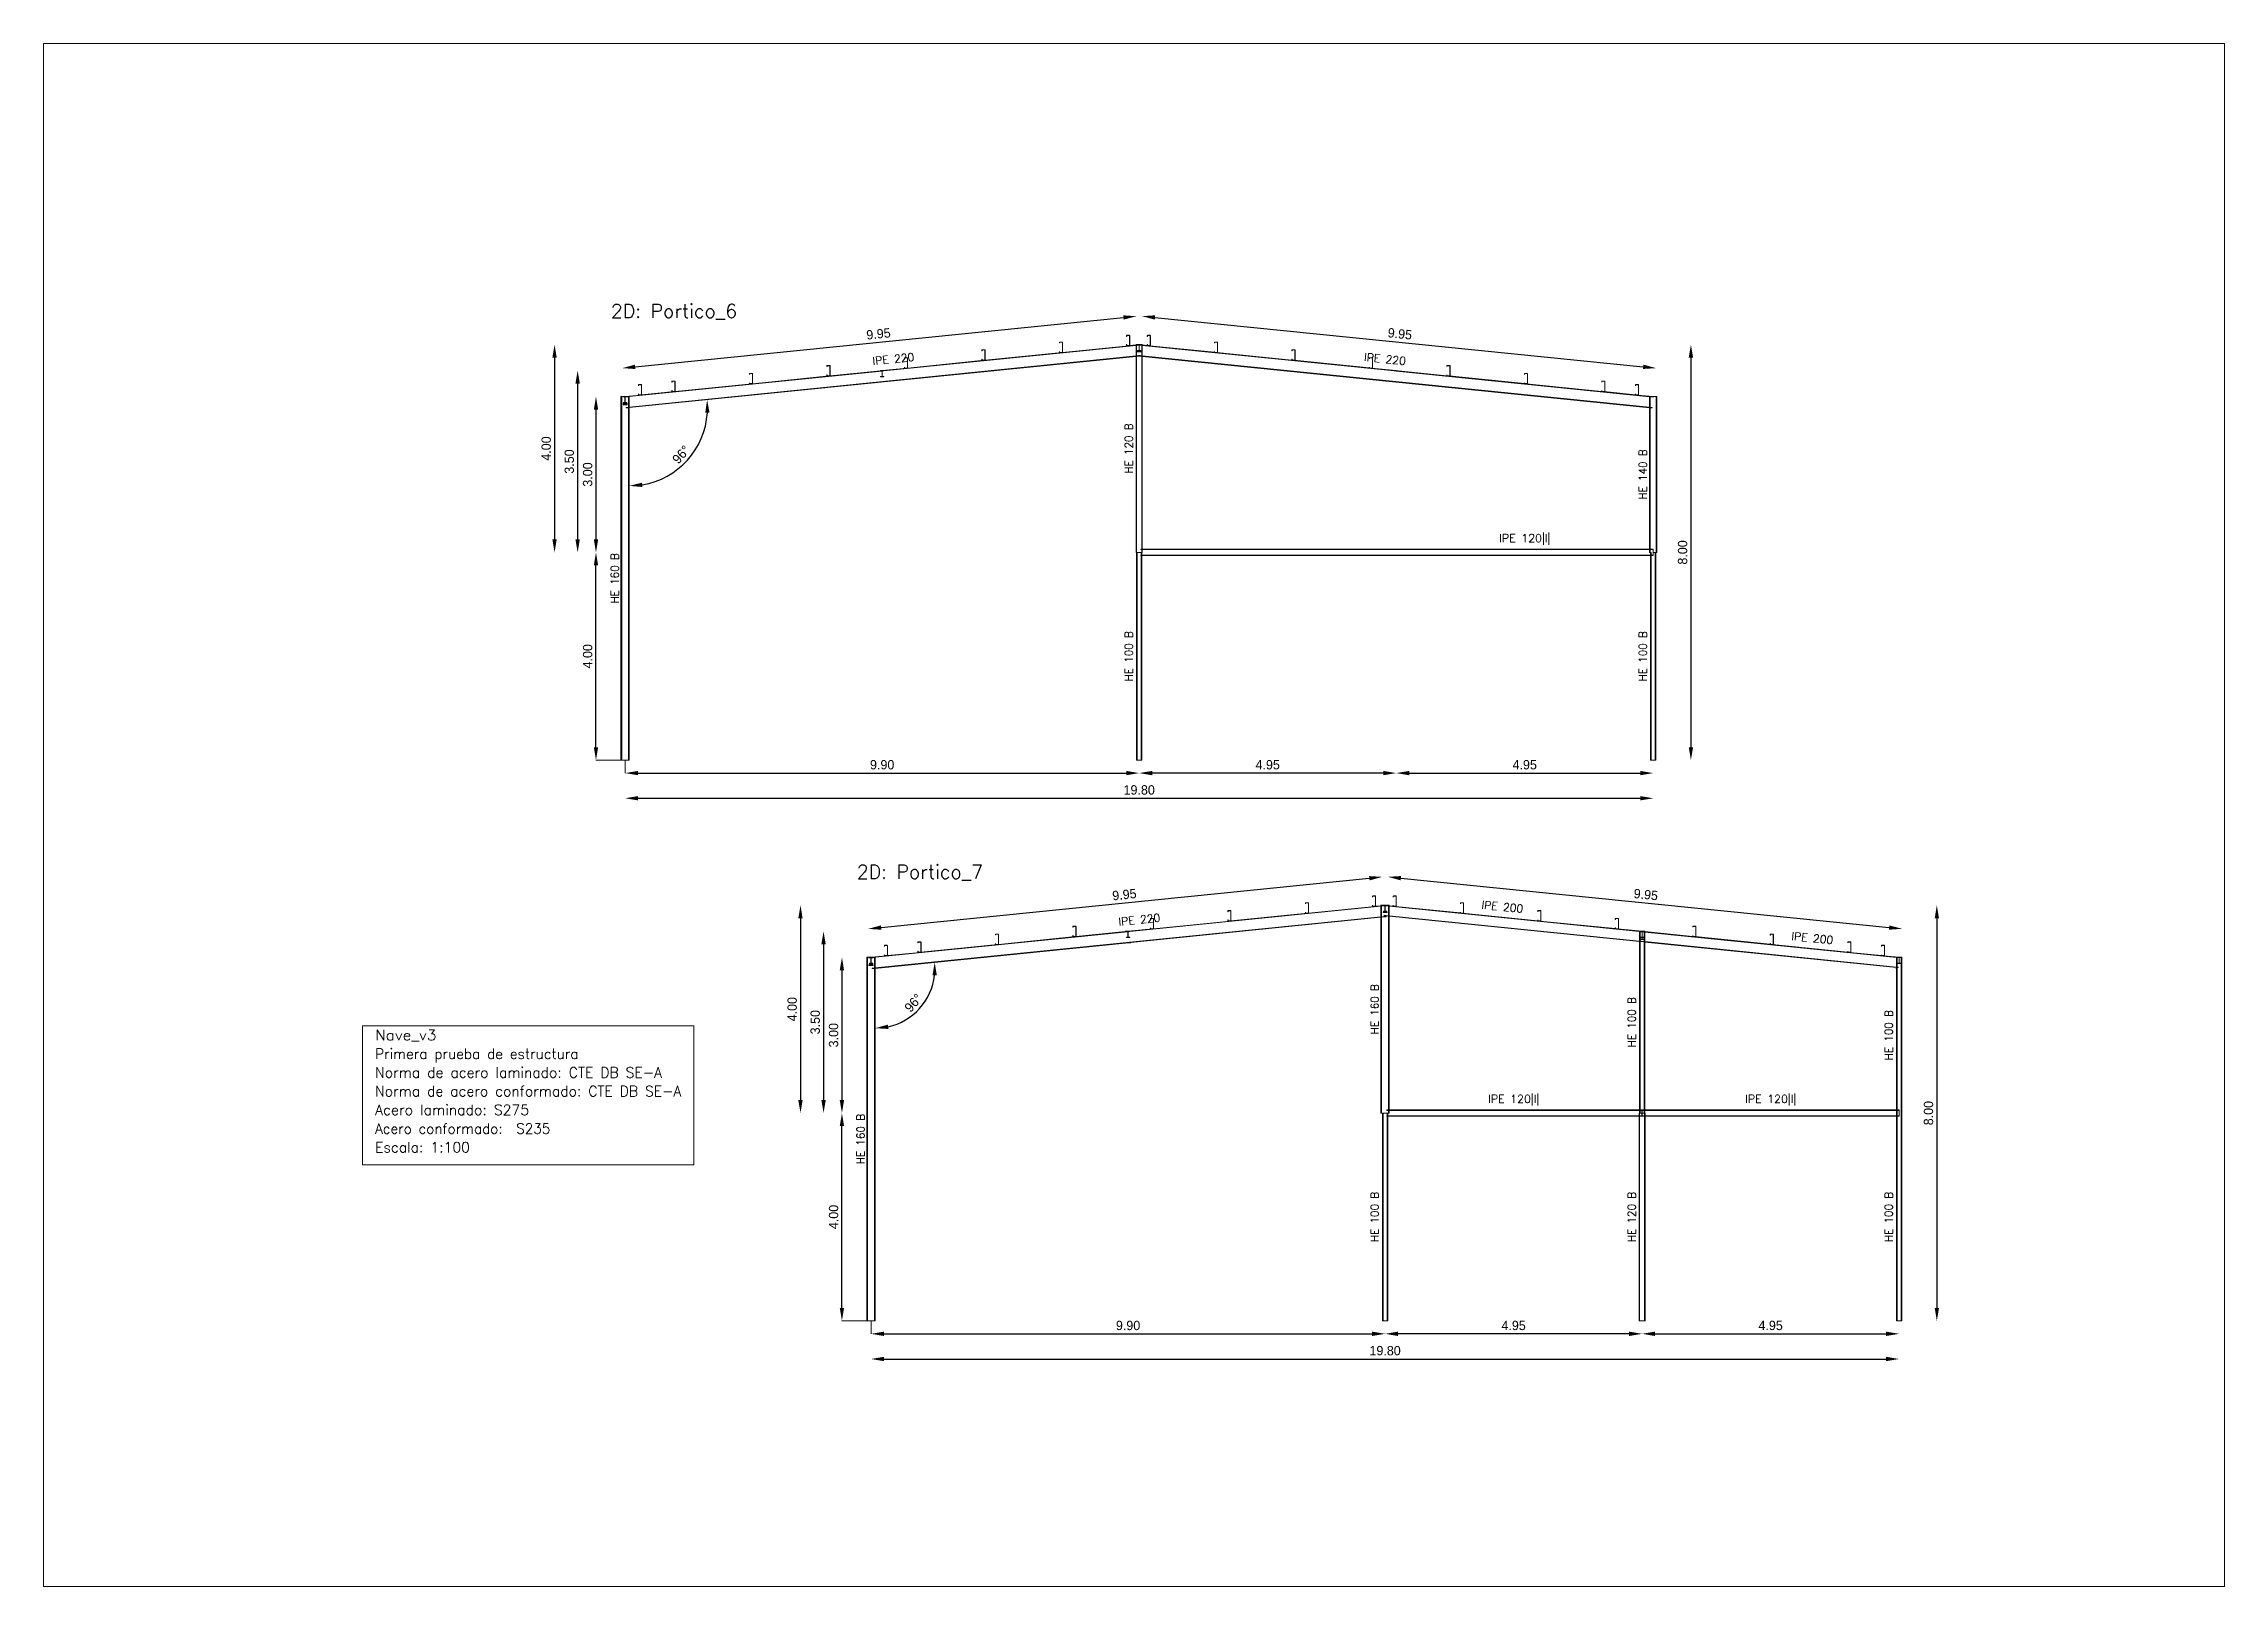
# Model space of a CAD drawing. Header units: millimetres. Extents: x 0 to 149, y -64 to 103.
# Drawn here: x 0 to 42, y 25.66 to 55.36 of the extents above; entities that cross this region are included whole.
import ezdxf
from ezdxf.enums import TextEntityAlignment as Align

# ---------------------------------------------------------------- set-up
doc = ezdxf.new("R2010")
doc.units = ezdxf.units.MM
for name, color, linetype, lineweight in [('BARRAS_DE_ACERO', 7, 'Continuous', 9), ('COTAS', 13, 'Continuous', 9), ('RECUAD_LIMITES', 2, 'Continuous', 0), ('REFERENCIA_DE_LAS_BARRAS', 2, 'Continuous', 9), ('TABLAS', 1, 'Continuous', 9), ('TITULOS', 9, 'Continuous', 0)]:
    doc.layers.add(name, color=color, linetype=linetype, lineweight=lineweight)
doc.styles.add('CYPETXT', font='romans__.ttf', dxfattribs={"height": 0.2})
doc.styles.add('RomanS', font='')
doc.styles.get('RomanS').set_extended_font_data('Porsche')
doc.dimstyles.new('100-color', dxfattribs={"dimtxt": 0.18, "dimasz": 0.25, "dimexe": 0, "dimexo": 0.5, "dimgap": 0.07, "dimtad": 1, "dimzin": 4, "dimdsep": 46, "dimtxsty": 'RomanS', "dimcen": 0.1, "dimse1": 1, "dimse2": 1, "dimadec": 0, "dimazin": 0, "dimtfac": 1, "dimtix": 1, "dimtmove": 2, "dimatfit": 3, "dimfxl": 1, "dimtvp": 1.058824, "dimtolj": 1, "dimtzin": 1, "dimarcsym": 0})

msp = doc.modelspace()

# ---------------------------------------------------------------- texts
at = {"layer": 'REFERENCIA_DE_LAS_BARRAS', "style": 'CYPETXT'}
for s, rotation, width, p, p2 in [('IPE 220', 5.7995, 0.844169, (15.973, 49.177), (16.775, 49.259)), ('IPE 220', 354.2005, 0.844169, (25.425, 49.258), (26.227, 49.177)), ('HE 120 B', 90, 0.776302, (20.976, 47.087), (20.976, 48.054)), ('HE 140 B', 90, 0.776302, (30.876, 46.587), (30.876, 47.554)), ('HE 160 B', 90, 0.776302, (11.076, 44.587), (11.076, 45.554)), ('HE 100 B', 90, 0.776302, (20.976, 43.087), (20.976, 44.054)), ('HE 100 B', 90, 0.776302, (30.876, 43.087), (30.876, 44.054)), ('IPE 200', 354.2005, 0.844169, (27.687, 38.714), (28.488, 38.632)), ('IPE 220', 5.7995, 0.844169, (20.71, 38.383), (21.511, 38.464)), ('IPE 200', 354.2005, 0.844169, (33.656, 38.111), (34.458, 38.029)), ('HE 160 B', 90, 0.776302, (25.712, 36.292), (25.712, 37.259)), ('HE 100 B', 90, 0.776302, (30.662, 36.042), (30.662, 37.009)), ('HE 100 B', 90, 0.776302, (35.612, 35.792), (35.612, 36.759)), ('HE 160 B', 90, 0.776302, (15.812, 33.792), (15.812, 34.759)), ('HE 100 B', 90, 0.776302, (25.712, 32.292), (25.712, 33.259)), ('HE 120 B', 90, 0.776302, (30.662, 32.292), (30.662, 33.259)), ('HE 100 B', 90, 0.776302, (35.612, 32.292), (35.612, 33.259))]:
    msp.add_text(s, height=0.1533, rotation=rotation, dxfattribs=dict(at, width=width)).set_placement(p, p2, align=Align.FIT)
at = {"layer": 'REFERENCIA_DE_LAS_BARRAS', "style": 'CYPETXT', "width": 0.866546}
for p, p2 in [((28.032, 45.768), (29.018, 45.768)), ((27.819, 34.973), (28.804, 34.973)), ((32.769, 34.973), (33.754, 34.973))]:
    msp.add_text('IPE 120|I|', height=0.1533, dxfattribs=at).set_placement(p, p2, align=Align.FIT)
at = {"layer": 'TABLAS', "style": 'CYPETXT'}
for s, width, p, p2 in [('Nave_v3', 0.901739, (6.384, 36.178), (7.566, 36.178)), ('Primera prueba de estructura', 0.829206, (6.384, 35.818), (10.302, 35.818)), ('Norma de acero laminado: CTE DB SE-A', 0.827221, (6.384, 35.458), (11.91, 35.458)), ('Norma de acero conformado: CTE DB SE-A', 0.828138, (6.384, 35.098), (12.282, 35.098)), ('Acero laminado: S275', 0.855931, (6.384, 34.738), (9.351, 34.738)), ('Acero conformado:  S235 ', 0.813274, (6.384, 34.378), (9.891, 34.378)), ('Escala: 1:100', 0.854937, (6.384, 34.018), (8.211, 34.018))]:
    msp.add_text(s, height=0.2, dxfattribs=dict(at, width=width)).set_placement(p, p2, align=Align.FIT)
at = {"layer": 'TITULOS', "style": 'CYPETXT', "width": 0.831586}
for s, p, p2 in [('2D: Portico_6', (10.925, 50.084), (13.357, 50.084)), ('2D: Portico_7', (15.661, 39.289), (18.093, 39.289))]:
    msp.add_text(s, height=0.26667, dxfattribs=at).set_placement(p, p2, align=Align.FIT)

# ---------------------------------------------------------------- blocks, each defined once
blk = doc.blocks.new('*D295')
at = {"layer": 'COTAS', "color": 0, "lineweight": -2, "transparency": 16777216}
blk.add_line((25.8, 41.322), (21.35, 41.322), dxfattribs=at)
at = {"layer": 'COTAS', "color": 0, "transparency": 16777216}
for points in [[(21.35, 41.363), (21.35, 41.28), (21.1, 41.322)], [(25.8, 41.363), (25.8, 41.28), (26.05, 41.322)]]:
    blk.add_solid(points, dxfattribs=at)
at = {"layer": 'Defpoints', "color": 0, "transparency": 16777216}
for p in [(21.1, 41.57), (21.1, 41.322), (26.05, 41.57)]:
    blk.add_point(p, dxfattribs=at)
at = {"layer": 'COTAS', "color": 0, "transparency": 16777216, "insert": (23.575, 41.482), "char_height": 0.18, "attachment_point": 5, "style": 'RomanS'}
blk.add_mtext('\\A1;4.95', dxfattribs=at)
blk = doc.blocks.new('*D296')
at = {"layer": 'COTAS', "color": 0, "lineweight": -2, "transparency": 16777216}
blk.add_line((11.45, 40.837), (30.75, 40.837), dxfattribs=at)
at = {"layer": 'COTAS', "color": 0, "transparency": 16777216}
for points in [[(11.45, 40.879), (11.45, 40.796), (11.2, 40.837)], [(30.75, 40.879), (30.75, 40.796), (31, 40.837)]]:
    blk.add_solid(points, dxfattribs=at)
at = {"layer": 'Defpoints', "color": 0, "transparency": 16777216}
for p in [(11.2, 41.57), (31, 41.57), (31, 40.837)]:
    blk.add_point(p, dxfattribs=at)
at = {"layer": 'COTAS', "color": 0, "transparency": 16777216, "insert": (21.1, 40.997), "char_height": 0.18, "attachment_point": 5, "style": 'RomanS'}
blk.add_mtext('\\A1;19.80', dxfattribs=at)
blk = doc.blocks.new('*D297')
at = {"layer": 'COTAS', "color": 0, "lineweight": -2, "transparency": 16777216}
blk.add_line((10.638, 41.82), (10.638, 45.32), dxfattribs=at)
at = {"layer": 'COTAS', "color": 0, "transparency": 16777216}
for points in [[(10.597, 45.32), (10.68, 45.32), (10.638, 45.57)], [(10.597, 41.82), (10.68, 41.82), (10.638, 41.57)]]:
    blk.add_solid(points, dxfattribs=at)
at = {"layer": 'Defpoints', "color": 0, "transparency": 16777216}
for p in [(10.638, 45.57), (11.2, 45.57), (11.2, 41.57)]:
    blk.add_point(p, dxfattribs=at)
at = {"layer": 'COTAS', "color": 0, "transparency": 16777216, "insert": (10.478, 43.57), "char_height": 0.18, "attachment_point": 5, "rotation": 90, "style": 'RomanS'}
blk.add_mtext('\\A1;4.00', dxfattribs=at)
blk = doc.blocks.new('*D298')
at = {"layer": 'COTAS', "color": 0, "lineweight": -2, "transparency": 16777216}
blk.add_line((10.638, 48.32), (10.638, 45.82), dxfattribs=at)
at = {"layer": 'COTAS', "color": 0, "transparency": 16777216}
for points in [[(10.597, 48.32), (10.68, 48.32), (10.638, 48.57)], [(10.597, 45.82), (10.68, 45.82), (10.638, 45.57)]]:
    blk.add_solid(points, dxfattribs=at)
at = {"layer": 'Defpoints', "color": 0, "transparency": 16777216}
for p in [(11.2, 48.57), (10.638, 45.57), (11.2, 45.57)]:
    blk.add_point(p, dxfattribs=at)
at = {"layer": 'COTAS', "color": 0, "transparency": 16777216, "insert": (10.478, 47.07), "char_height": 0.18, "attachment_point": 5, "rotation": 90, "style": 'RomanS'}
blk.add_mtext('\\A1;3.00', dxfattribs=at)
blk = doc.blocks.new('*D299')
at = {"layer": 'COTAS', "color": 0, "lineweight": -2, "transparency": 16777216}
blk.add_line((26.3, 41.322), (30.75, 41.322), dxfattribs=at)
at = {"layer": 'COTAS', "color": 0, "transparency": 16777216}
for points in [[(26.3, 41.363), (26.3, 41.28), (26.05, 41.322)], [(30.75, 41.363), (30.75, 41.28), (31, 41.322)]]:
    blk.add_solid(points, dxfattribs=at)
at = {"layer": 'Defpoints', "color": 0, "transparency": 16777216}
for p in [(26.05, 41.57), (31, 41.57), (31, 41.322)]:
    blk.add_point(p, dxfattribs=at)
at = {"layer": 'COTAS', "color": 0, "transparency": 16777216, "insert": (28.525, 41.482), "char_height": 0.18, "attachment_point": 5, "style": 'RomanS'}
blk.add_mtext('\\A1;4.95', dxfattribs=at)
blk = doc.blocks.new('*D300')
at = {"layer": 'COTAS', "color": 0, "lineweight": -2, "transparency": 16777216}
blk.add_line((10.285, 48.82), (10.285, 45.82), dxfattribs=at)
at = {"layer": 'COTAS', "color": 0, "transparency": 16777216}
for points in [[(10.243, 48.82), (10.327, 48.82), (10.285, 49.07)], [(10.243, 45.82), (10.327, 45.82), (10.285, 45.57)]]:
    blk.add_solid(points, dxfattribs=at)
at = {"layer": 'Defpoints', "color": 0, "transparency": 16777216}
for p in [(16.15, 49.07), (10.285, 45.57), (16.15, 45.57)]:
    blk.add_point(p, dxfattribs=at)
at = {"layer": 'COTAS', "color": 0, "transparency": 16777216, "insert": (10.125, 47.32), "char_height": 0.18, "attachment_point": 5, "rotation": 90, "style": 'RomanS'}
blk.add_mtext('\\A1;3.50', dxfattribs=at)
blk = doc.blocks.new('*D301')
at = {"layer": 'COTAS', "color": 0, "lineweight": -2, "transparency": 16777216}
blk.add_line((9.84, 49.32), (9.84, 45.82), dxfattribs=at)
at = {"layer": 'COTAS', "color": 0, "transparency": 16777216}
for points in [[(9.799, 49.32), (9.882, 49.32), (9.84, 49.57)], [(9.799, 45.82), (9.882, 45.82), (9.84, 45.57)]]:
    blk.add_solid(points, dxfattribs=at)
at = {"layer": 'Defpoints', "color": 0, "transparency": 16777216}
for p in [(21.1, 49.57), (9.84, 45.57), (21.1, 45.57)]:
    blk.add_point(p, dxfattribs=at)
at = {"layer": 'COTAS', "color": 0, "transparency": 16777216, "insert": (9.68, 47.57), "char_height": 0.18, "attachment_point": 5, "rotation": 90, "style": 'RomanS'}
blk.add_mtext('\\A1;4.00', dxfattribs=at)
blk = doc.blocks.new('*D307')
at = {"layer": 'COTAS', "color": 0, "lineweight": -2, "transparency": 16777216}
blk.add_line((31.726, 49.32), (31.726, 41.82), dxfattribs=at)
at = {"layer": 'COTAS', "color": 0, "transparency": 16777216}
for points in [[(31.684, 49.32), (31.768, 49.32), (31.726, 49.57)], [(31.684, 41.82), (31.768, 41.82), (31.726, 41.57)]]:
    blk.add_solid(points, dxfattribs=at)
at = {"layer": 'Defpoints', "color": 0, "transparency": 16777216}
for p in [(21.1, 49.57), (21.1, 41.57), (31.726, 41.57)]:
    blk.add_point(p, dxfattribs=at)
at = {"layer": 'COTAS', "color": 0, "transparency": 16777216, "insert": (31.566, 45.57), "char_height": 0.18, "attachment_point": 5, "rotation": 90, "style": 'RomanS'}
blk.add_mtext('\\A1;8.00', dxfattribs=at)
blk = doc.blocks.new('*D339')
at = {"layer": 'COTAS', "color": 0, "lineweight": -2, "transparency": 16777216}
blk.add_line((11.45, 41.322), (20.85, 41.322), dxfattribs=at)
at = {"layer": 'COTAS', "color": 0, "transparency": 16777216}
for points in [[(11.45, 41.363), (11.45, 41.28), (11.2, 41.322)], [(20.85, 41.363), (20.85, 41.28), (21.1, 41.322)]]:
    blk.add_solid(points, dxfattribs=at)
at = {"layer": 'Defpoints', "color": 0, "transparency": 16777216}
for p in [(11.2, 41.57), (21.1, 41.57), (21.1, 41.322)]:
    blk.add_point(p, dxfattribs=at)
at = {"layer": 'COTAS', "color": 0, "transparency": 16777216, "insert": (16.15, 41.482), "char_height": 0.18, "attachment_point": 5, "style": 'RomanS'}
blk.add_mtext('\\A1;9.90', dxfattribs=at)
blk = doc.blocks.new('*D340')
at = {"layer": 'COTAS', "color": 0, "lineweight": -2, "transparency": 16777216}
blk.add_line((11.393, 49.143), (20.796, 50.092), dxfattribs=at)
at = {"layer": 'COTAS', "color": 0, "transparency": 16777216}
for points in [[(20.792, 50.134), (20.8, 50.051), (21.045, 50.118)], [(11.389, 49.184), (11.398, 49.101), (11.145, 49.118)]]:
    blk.add_solid(points, dxfattribs=at)
at = {"layer": 'Defpoints', "color": 0, "transparency": 16777216}
for p in [(21.045, 50.118), (21.1, 49.57), (11.2, 48.57)]:
    blk.add_point(p, dxfattribs=at)
at = {"layer": 'COTAS', "color": 0, "transparency": 16777216, "insert": (16.079, 49.777), "char_height": 0.18, "attachment_point": 5, "rotation": 5.7679, "style": 'RomanS'}
blk.add_mtext('\\A1;9.95', dxfattribs=at)
blk = doc.blocks.new('*D341')
at = {"layer": 'COTAS', "color": 0, "lineweight": -2, "transparency": 16777216}
blk.add_line((21.404, 50.093), (30.807, 49.143), dxfattribs=at)
at = {"layer": 'COTAS', "color": 0, "transparency": 16777216}
for points in [[(21.408, 50.135), (21.4, 50.052), (21.155, 50.118)], [(30.811, 49.185), (30.802, 49.102), (31.055, 49.118)]]:
    blk.add_solid(points, dxfattribs=at)
at = {"layer": 'Defpoints', "color": 0, "transparency": 16777216}
for p in [(21.1, 49.57), (31.055, 49.118), (31, 48.57)]:
    blk.add_point(p, dxfattribs=at)
at = {"layer": 'COTAS', "color": 0, "transparency": 16777216, "insert": (26.121, 49.778), "char_height": 0.18, "attachment_point": 5, "rotation": 354.2321, "style": 'RomanS'}
blk.add_mtext('\\A1;9.95', dxfattribs=at)
blk = doc.blocks.new('*D355')
at = {"layer": 'COTAS', "color": 0, "lineweight": -2, "transparency": 16777216}
blk.add_line((30.536, 30.527), (26.086, 30.527), dxfattribs=at)
at = {"layer": 'COTAS', "color": 0, "transparency": 16777216}
for points in [[(26.086, 30.569), (26.086, 30.485), (25.836, 30.527)], [(30.536, 30.569), (30.536, 30.485), (30.786, 30.527)]]:
    blk.add_solid(points, dxfattribs=at)
at = {"layer": 'Defpoints', "color": 0, "transparency": 16777216}
for p in [(25.836, 30.776), (30.786, 30.776), (25.836, 30.527)]:
    blk.add_point(p, dxfattribs=at)
at = {"layer": 'COTAS', "color": 0, "transparency": 16777216, "insert": (28.311, 30.687), "char_height": 0.18, "attachment_point": 5, "style": 'RomanS'}
blk.add_mtext('\\A1;4.95', dxfattribs=at)
blk = doc.blocks.new('*D356')
at = {"layer": 'COTAS', "color": 0, "lineweight": -2, "transparency": 16777216}
blk.add_line((16.186, 30.042), (35.486, 30.042), dxfattribs=at)
at = {"layer": 'COTAS', "color": 0, "transparency": 16777216}
for points in [[(16.186, 30.084), (16.186, 30.001), (15.936, 30.042)], [(35.486, 30.084), (35.486, 30.001), (35.736, 30.042)]]:
    blk.add_solid(points, dxfattribs=at)
at = {"layer": 'Defpoints', "color": 0, "transparency": 16777216}
for p in [(15.936, 30.776), (35.736, 30.776), (35.736, 30.042)]:
    blk.add_point(p, dxfattribs=at)
at = {"layer": 'COTAS', "color": 0, "transparency": 16777216, "insert": (25.836, 30.202), "char_height": 0.18, "attachment_point": 5, "style": 'RomanS'}
blk.add_mtext('\\A1;19.80', dxfattribs=at)
blk = doc.blocks.new('*D357')
at = {"layer": 'COTAS', "color": 0, "lineweight": -2, "transparency": 16777216}
blk.add_line((15.375, 31.026), (15.375, 34.526), dxfattribs=at)
at = {"layer": 'COTAS', "color": 0, "transparency": 16777216}
for points in [[(15.333, 34.526), (15.416, 34.526), (15.375, 34.776)], [(15.333, 31.026), (15.416, 31.026), (15.375, 30.776)]]:
    blk.add_solid(points, dxfattribs=at)
at = {"layer": 'Defpoints', "color": 0, "transparency": 16777216}
for p in [(15.375, 34.776), (15.936, 34.776), (15.936, 30.776)]:
    blk.add_point(p, dxfattribs=at)
at = {"layer": 'COTAS', "color": 0, "transparency": 16777216, "insert": (15.215, 32.776), "char_height": 0.18, "attachment_point": 5, "rotation": 90, "style": 'RomanS'}
blk.add_mtext('\\A1;4.00', dxfattribs=at)
blk = doc.blocks.new('*D358')
at = {"layer": 'COTAS', "color": 0, "lineweight": -2, "transparency": 16777216}
blk.add_line((15.375, 37.526), (15.375, 35.026), dxfattribs=at)
at = {"layer": 'COTAS', "color": 0, "transparency": 16777216}
for points in [[(15.333, 37.526), (15.416, 37.526), (15.375, 37.776)], [(15.333, 35.026), (15.416, 35.026), (15.375, 34.776)]]:
    blk.add_solid(points, dxfattribs=at)
at = {"layer": 'Defpoints', "color": 0, "transparency": 16777216}
for p in [(15.936, 37.776), (15.375, 34.776), (15.936, 34.776)]:
    blk.add_point(p, dxfattribs=at)
at = {"layer": 'COTAS', "color": 0, "transparency": 16777216, "insert": (15.215, 36.276), "char_height": 0.18, "attachment_point": 5, "rotation": 90, "style": 'RomanS'}
blk.add_mtext('\\A1;3.00', dxfattribs=at)
blk = doc.blocks.new('*D359')
at = {"layer": 'COTAS', "color": 0, "lineweight": -2, "transparency": 16777216}
blk.add_line((31.036, 30.527), (35.486, 30.527), dxfattribs=at)
at = {"layer": 'COTAS', "color": 0, "transparency": 16777216}
for points in [[(31.036, 30.569), (31.036, 30.485), (30.786, 30.527)], [(35.486, 30.569), (35.486, 30.485), (35.736, 30.527)]]:
    blk.add_solid(points, dxfattribs=at)
at = {"layer": 'Defpoints', "color": 0, "transparency": 16777216}
for p in [(30.786, 30.776), (35.736, 30.776), (35.736, 30.527)]:
    blk.add_point(p, dxfattribs=at)
at = {"layer": 'COTAS', "color": 0, "transparency": 16777216, "insert": (33.261, 30.687), "char_height": 0.18, "attachment_point": 5, "style": 'RomanS'}
blk.add_mtext('\\A1;4.95', dxfattribs=at)
blk = doc.blocks.new('*D360')
at = {"layer": 'COTAS', "color": 0, "lineweight": -2, "transparency": 16777216}
blk.add_line((15.021, 38.026), (15.021, 35.026), dxfattribs=at)
at = {"layer": 'COTAS', "color": 0, "transparency": 16777216}
for points in [[(14.98, 38.026), (15.063, 38.026), (15.021, 38.276)], [(14.98, 35.026), (15.063, 35.026), (15.021, 34.776)]]:
    blk.add_solid(points, dxfattribs=at)
at = {"layer": 'Defpoints', "color": 0, "transparency": 16777216}
for p in [(20.886, 38.276), (15.021, 34.776), (20.886, 34.776)]:
    blk.add_point(p, dxfattribs=at)
at = {"layer": 'COTAS', "color": 0, "transparency": 16777216, "insert": (14.861, 36.526), "char_height": 0.18, "attachment_point": 5, "rotation": 90, "style": 'RomanS'}
blk.add_mtext('\\A1;3.50', dxfattribs=at)
blk = doc.blocks.new('*D361')
at = {"layer": 'COTAS', "color": 0, "lineweight": -2, "transparency": 16777216}
blk.add_line((14.577, 38.526), (14.577, 35.026), dxfattribs=at)
at = {"layer": 'COTAS', "color": 0, "transparency": 16777216}
for points in [[(14.535, 38.526), (14.618, 38.526), (14.577, 38.776)], [(14.535, 35.026), (14.618, 35.026), (14.577, 34.776)]]:
    blk.add_solid(points, dxfattribs=at)
at = {"layer": 'Defpoints', "color": 0, "transparency": 16777216}
for p in [(25.836, 38.776), (14.577, 34.776), (25.836, 34.776)]:
    blk.add_point(p, dxfattribs=at)
at = {"layer": 'COTAS', "color": 0, "transparency": 16777216, "insert": (14.417, 36.776), "char_height": 0.18, "attachment_point": 5, "rotation": 90, "style": 'RomanS'}
blk.add_mtext('\\A1;4.00', dxfattribs=at)
blk = doc.blocks.new('*D363')
at = {"layer": 'COTAS', "color": 0, "lineweight": -2, "transparency": 16777216}
blk.add_line((36.462, 38.526), (36.462, 31.026), dxfattribs=at)
at = {"layer": 'COTAS', "color": 0, "transparency": 16777216}
for points in [[(36.421, 38.526), (36.504, 38.526), (36.462, 38.776)], [(36.421, 31.026), (36.504, 31.026), (36.462, 30.776)]]:
    blk.add_solid(points, dxfattribs=at)
at = {"layer": 'Defpoints', "color": 0, "transparency": 16777216}
for p in [(25.836, 38.776), (25.836, 30.776), (36.462, 30.776)]:
    blk.add_point(p, dxfattribs=at)
at = {"layer": 'COTAS', "color": 0, "transparency": 16777216, "insert": (36.302, 34.776), "char_height": 0.18, "attachment_point": 5, "rotation": 90, "style": 'RomanS'}
blk.add_mtext('\\A1;8.00', dxfattribs=at)
blk = doc.blocks.new('*D364')
at = {"layer": 'COTAS', "color": 0, "lineweight": -2, "transparency": 16777216}
blk.add_line((16.186, 30.527), (25.586, 30.527), dxfattribs=at)
at = {"layer": 'COTAS', "color": 0, "transparency": 16777216}
for points in [[(16.186, 30.569), (16.186, 30.485), (15.936, 30.527)], [(25.586, 30.569), (25.586, 30.485), (25.836, 30.527)]]:
    blk.add_solid(points, dxfattribs=at)
at = {"layer": 'Defpoints', "color": 0, "transparency": 16777216}
for p in [(15.936, 30.776), (25.836, 30.776), (25.836, 30.527)]:
    blk.add_point(p, dxfattribs=at)
at = {"layer": 'COTAS', "color": 0, "transparency": 16777216, "insert": (20.886, 30.687), "char_height": 0.18, "attachment_point": 5, "style": 'RomanS'}
blk.add_mtext('\\A1;9.90', dxfattribs=at)
blk = doc.blocks.new('*D365')
at = {"layer": 'COTAS', "color": 0, "lineweight": -2, "transparency": 16777216}
blk.add_line((16.13, 38.348), (25.532, 39.298), dxfattribs=at)
at = {"layer": 'COTAS', "color": 0, "transparency": 16777216}
for points in [[(25.528, 39.339), (25.537, 39.256), (25.781, 39.323)], [(16.126, 38.389), (16.134, 38.306), (15.881, 38.323)]]:
    blk.add_solid(points, dxfattribs=at)
at = {"layer": 'Defpoints', "color": 0, "transparency": 16777216}
for p in [(25.781, 39.323), (25.836, 38.776), (15.936, 37.776)]:
    blk.add_point(p, dxfattribs=at)
at = {"layer": 'COTAS', "color": 0, "transparency": 16777216, "insert": (20.815, 38.982), "char_height": 0.18, "attachment_point": 5, "rotation": 5.7679, "style": 'RomanS'}
blk.add_mtext('\\A1;9.95', dxfattribs=at)
blk = doc.blocks.new('*D366')
at = {"layer": 'COTAS', "color": 0, "lineweight": -2, "transparency": 16777216}
blk.add_line((26.141, 39.299), (35.543, 38.349), dxfattribs=at)
at = {"layer": 'COTAS', "color": 0, "transparency": 16777216}
for points in [[(26.145, 39.34), (26.136, 39.257), (25.892, 39.324)], [(35.547, 38.39), (35.539, 38.307), (35.792, 38.324)]]:
    blk.add_solid(points, dxfattribs=at)
at = {"layer": 'Defpoints', "color": 0, "transparency": 16777216}
for p in [(25.836, 38.776), (35.792, 38.324), (35.736, 37.776)]:
    blk.add_point(p, dxfattribs=at)
at = {"layer": 'COTAS', "color": 0, "transparency": 16777216, "insert": (30.858, 38.983), "char_height": 0.18, "attachment_point": 5, "rotation": 354.2321, "style": 'RomanS'}
blk.add_mtext('\\A1;9.95', dxfattribs=at)
blk = doc.blocks.new('*D539')
at = {"layer": 'COTAS', "color": 0, "lineweight": -2, "transparency": 16777216}
blk.add_arc((16.016, 37.563), 1.152, 282.4599, 353.308, dxfattribs=at)
at = {"layer": 'COTAS', "color": 0, "transparency": 16777216}
for points in [[(17.119, 37.429), (17.202, 37.428), (17.162, 37.678)], [(16.269, 36.396), (16.26, 36.479), (16.016, 36.411)]]:
    blk.add_solid(points, dxfattribs=at)
at = {"layer": 'Defpoints', "color": 0, "transparency": 16777216}
for p in [(20.898, 38.056), (16.016, 37.563), (16.016, 37.563), (16.626, 36.585), (16.016, 30.776)]:
    blk.add_point(p, dxfattribs=at)
at = {"layer": 'COTAS', "color": 0, "transparency": 16777216, "insert": (16.752, 36.897), "char_height": 0.18, "attachment_point": 5, "rotation": 47.8839, "style": 'RomanS'}
blk.add_mtext('\\A1;96°', dxfattribs=at)
blk = doc.blocks.new('*D540')
at = {"layer": 'COTAS', "color": 0, "lineweight": -2, "transparency": 16777216}
blk.add_arc((11.28, 48.357), 1.507, 279.5174, 356.2505, dxfattribs=at)
at = {"layer": 'COTAS', "color": 0, "transparency": 16777216}
for points in [[(12.742, 48.258), (12.825, 48.259), (12.779, 48.509)], [(11.533, 46.83), (11.526, 46.913), (11.28, 46.851)]]:
    blk.add_solid(points, dxfattribs=at)
at = {"layer": 'Defpoints', "color": 0, "transparency": 16777216}
for p in [(21.04, 49.343), (11.28, 48.357), (11.28, 48.357), (12.077, 47.078), (11.28, 41.57)]:
    blk.add_point(p, dxfattribs=at)
at = {"layer": 'COTAS', "color": 0, "transparency": 16777216, "insert": (12.279, 47.454), "char_height": 0.18, "attachment_point": 5, "rotation": 47.8839, "style": 'RomanS'}
blk.add_mtext('\\A1;96°', dxfattribs=at)

# ---------------------------------------------------------------- dimensions: what is measured, and where the dimension line sits
at = {"layer": 'COTAS'}
for p1, p2, distance, picture, middle in [((11.2, 48.57), (21.1, 49.57), 0.55, '*D340', (16.079, 49.777)), ((21.1, 49.57), (31, 48.57), 0.551, '*D341', (26.121, 49.778)), ((15.936, 37.776), (25.836, 38.776), 0.55, '*D365', (20.815, 38.982)), ((25.836, 38.776), (35.736, 37.776), 0.551, '*D366', (30.858, 38.983))]:
    dim = msp.add_aligned_dim(p1=p1, p2=p2, distance=distance, dimstyle='100-color', dxfattribs=at)
    dim.commit()
    dim.dimension.update_dxf_attribs({"geometry": picture, "text_midpoint": middle})
for base, p1, p2, picture, middle in [((9.84, 45.57), (21.1, 49.57), (21.1, 45.57), '*D301', (9.68, 47.57)), ((31.726, 41.57), (21.1, 49.57), (21.1, 41.57), '*D307', (31.566, 45.57)), ((10.285, 45.57), (16.15, 49.07), (16.15, 45.57), '*D300', (10.125, 47.32)), ((10.638, 45.57), (11.2, 48.57), (11.2, 45.57), '*D298', (10.478, 47.07)), ((10.638, 45.57), (11.2, 41.57), (11.2, 45.57), '*D297', (10.478, 43.57)), ((14.577, 34.776), (25.836, 38.776), (25.836, 34.776), '*D361', (14.417, 36.776)), ((36.462, 30.776), (25.836, 38.776), (25.836, 30.776), '*D363', (36.302, 34.776)), ((15.021, 34.776), (20.886, 38.276), (20.886, 34.776), '*D360', (14.861, 36.526)), ((15.375, 34.776), (15.936, 37.776), (15.936, 34.776), '*D358', (15.215, 36.276)), ((15.375, 34.776), (15.936, 30.776), (15.936, 34.776), '*D357', (15.215, 32.776))]:
    dim = msp.add_linear_dim(base=base, p1=p1, p2=p2, angle=90, dimstyle='100-color', dxfattribs=at)
    dim.commit()
    dim.dimension.update_dxf_attribs({"geometry": picture, "text_midpoint": middle})
for base, line1, line2, picture, middle in [((12.077, 47.078), ((21.04, 49.343), (11.28, 48.357)), ((11.28, 41.57), (11.28, 48.357)), '*D540', (12.279, 47.454)), ((16.626, 36.585), ((20.898, 38.056), (16.016, 37.563)), ((16.016, 30.776), (16.016, 37.563)), '*D539', (16.752, 36.897))]:
    dim = msp.add_angular_dim_2l(base=base, line1=line1, line2=line2, dimstyle='100-color', dxfattribs=at)
    dim.commit()
    dim.dimension.update_dxf_attribs({"geometry": picture, "text_midpoint": middle})
for base, p1, p2, picture, middle in [((21.1, 41.322), (11.2, 41.57), (21.1, 41.57), '*D339', (16.15, 41.482)), ((21.1, 41.322), (26.05, 41.57), (21.1, 41.57), '*D295', (23.575, 41.482)), ((31, 41.322), (26.05, 41.57), (31, 41.57), '*D299', (28.525, 41.482)), ((31, 40.837), (11.2, 41.57), (31, 41.57), '*D296', (21.1, 40.997)), ((25.836, 30.527), (15.936, 30.776), (25.836, 30.776), '*D364', (20.886, 30.687)), ((35.736, 30.042), (15.936, 30.776), (35.736, 30.776), '*D356', (25.836, 30.202)), ((25.836, 30.527), (30.786, 30.776), (25.836, 30.776), '*D355', (28.311, 30.687)), ((35.736, 30.527), (30.786, 30.776), (35.736, 30.776), '*D359', (33.261, 30.687))]:
    dim = msp.add_linear_dim(base=base, p1=p1, p2=p2, dimstyle='100-color', dxfattribs=at)
    dim.commit()
    dim.dimension.update_dxf_attribs({"geometry": picture, "text_midpoint": middle})

# ---------------------------------------------------------------- linework, layer by layer
at = {"layer": 'BARRAS_DE_ACERO'}
for p, q in [((19.565, 49.617), (19.564, 49.615)), ((19.564, 49.615), (19.564, 49.6)), ((19.566, 49.6), (19.564, 49.6)), ((19.566, 49.618), (19.565, 49.617)), ((19.567, 49.619), (19.566, 49.618)), ((19.566, 49.616), (19.567, 49.617)), ((19.566, 49.615), (19.566, 49.616)), ((19.566, 49.615), (19.566, 49.6)), ((19.569, 49.62), (19.567, 49.619)), ((19.569, 49.62), (19.62, 49.62)), ((19.62, 49.62), (19.621, 49.619)), ((19.623, 49.618), (19.621, 49.619)), ((19.621, 49.617), (19.622, 49.616)), ((19.621, 49.617), (19.621, 49.617)), ((19.622, 49.616), (19.622, 49.615)), ((19.624, 49.617), (19.623, 49.618)), ((20.859, 49.749), (20.858, 49.747)), ((20.858, 49.746), (20.858, 49.747)), ((20.858, 49.73), (20.858, 49.746)), ((20.858, 49.73), (20.86, 49.73)), ((20.858, 49.57), (20.858, 49.555)), ((20.86, 49.57), (20.858, 49.57)), ((20.859, 49.749), (20.86, 49.75)), ((20.86, 49.747), (20.861, 49.748)), ((20.86, 49.747), (20.86, 49.747)), ((20.86, 49.746), (20.86, 49.747)), ((20.86, 49.73), (20.86, 49.746)), ((20.86, 49.555), (20.86, 49.57)), ((20.862, 49.748), (20.861, 49.748)), ((20.862, 49.748), (20.913, 49.748)), ((20.913, 49.75), (20.915, 49.75)), ((20.914, 49.748), (20.913, 49.748)), ((20.914, 49.748), (20.915, 49.747)), ((20.916, 49.749), (20.915, 49.75)), ((20.915, 49.747), (20.915, 49.747)), ((20.915, 49.747), (20.916, 49.746)), ((20.917, 49.747), (20.916, 49.749)), ((20.916, 49.555), (20.916, 49.746)), ((20.916, 49.552), (21.04, 49.564)), ((20.918, 49.746), (20.917, 49.747)), ((20.918, 49.555), (20.918, 49.746)), ((21.04, 49.57), (21.04, 49.564)), ((21.051, 49.57), (21.04, 49.57)), ((21.04, 49.564), (21.04, 49.555)), ((21.064, 49.567), (21.051, 49.565)), ((21.051, 49.565), (21.051, 49.556)), ((21.098, 49.561), (21.051, 49.556)), ((21.098, 49.561), (21.098, 49.563)), ((21.098, 49.547), (21.098, 49.561)), ((21.102, 49.563), (21.137, 49.563)), ((21.102, 49.561), (21.102, 49.563)), ((21.149, 49.556), (21.102, 49.561)), ((21.102, 49.561), (21.102, 49.457)), ((21.149, 49.565), (21.137, 49.567)), ((21.137, 49.563), (21.137, 49.567)), ((21.149, 49.57), (21.16, 49.57)), ((21.149, 49.556), (21.149, 49.565)), ((21.16, 49.57), (21.16, 49.564)), ((21.256, 49.747), (21.257, 49.749)), ((21.256, 49.746), (21.256, 49.747)), ((21.256, 49.73), (21.256, 49.746)), ((21.258, 49.73), (21.256, 49.73)), ((21.258, 49.57), (21.256, 49.57)), ((21.256, 49.555), (21.256, 49.57)), ((21.257, 49.749), (21.258, 49.75)), ((21.258, 49.75), (21.26, 49.75)), ((21.259, 49.748), (21.258, 49.747)), ((21.258, 49.747), (21.258, 49.747)), ((21.258, 49.746), (21.258, 49.747)), ((21.258, 49.73), (21.258, 49.746)), ((21.258, 49.57), (21.258, 49.555)), ((21.259, 49.748), (21.26, 49.748)), ((21.26, 49.75), (21.311, 49.75)), ((21.26, 49.748), (21.311, 49.748)), ((21.311, 49.75), (21.313, 49.75)), ((21.312, 49.748), (21.311, 49.748)), ((21.312, 49.748), (21.313, 49.747)), ((21.314, 49.749), (21.313, 49.75)), ((21.313, 49.747), (21.313, 49.747)), ((21.314, 49.746), (21.313, 49.747)), ((21.314, 49.749), (21.315, 49.747)), ((21.314, 49.746), (21.314, 49.555)), ((21.315, 49.747), (21.316, 49.746)), ((21.316, 49.555), (21.316, 49.746)), ((22.549, 49.617), (22.55, 49.618)), ((22.549, 49.615), (22.549, 49.617)), ((22.549, 49.6), (22.549, 49.615)), ((22.551, 49.6), (22.549, 49.6)), ((22.55, 49.618), (22.552, 49.619)), ((22.552, 49.617), (22.551, 49.616)), ((22.551, 49.615), (22.551, 49.616)), ((22.551, 49.615), (22.551, 49.6)), ((22.552, 49.619), (22.553, 49.62)), ((22.553, 49.617), (22.552, 49.617)), ((22.553, 49.62), (22.604, 49.62)), ((22.606, 49.619), (22.604, 49.62)), ((22.604, 49.618), (22.605, 49.617)), ((22.605, 49.617), (22.606, 49.617)), ((22.608, 49.618), (22.606, 49.619)), ((22.606, 49.617), (22.607, 49.616)), ((22.607, 49.615), (22.607, 49.616)), ((22.607, 49.424), (22.607, 49.615)), ((22.608, 49.618), (22.609, 49.617)), ((21.04, 49.343), (11.28, 48.357)), ((15.088, 49.166), (15.087, 49.165)), ((15.087, 49.165), (15.087, 49.163)), ((15.087, 49.163), (15.087, 49.147)), ((15.087, 49.147), (15.089, 49.147)), ((15.09, 49.167), (15.088, 49.166)), ((15.089, 49.164), (15.09, 49.165)), ((15.089, 49.163), (15.089, 49.164)), ((15.089, 49.163), (15.089, 49.147)), ((15.091, 49.167), (15.09, 49.167)), ((15.09, 49.165), (15.091, 49.165)), ((15.091, 49.167), (15.142, 49.167)), ((15.091, 49.165), (15.091, 49.165)), ((15.091, 49.165), (15.142, 49.165)), ((15.142, 49.167), (15.144, 49.167)), ((15.143, 49.165), (15.142, 49.165)), ((15.144, 49.165), (15.143, 49.165)), ((15.144, 49.167), (15.146, 49.166)), ((15.145, 49.164), (15.144, 49.165)), ((15.145, 49.164), (15.145, 49.163)), ((15.145, 49.163), (15.145, 48.972)), ((15.146, 49.166), (15.147, 49.165)), ((15.147, 49.165), (15.147, 49.163)), ((15.147, 48.972), (15.147, 49.163)), ((16.182, 49.064), (21.04, 49.555)), ((16.58, 49.315), (16.579, 49.314)), ((16.579, 49.298), (16.579, 49.314)), ((16.581, 49.298), (16.579, 49.298)), ((16.58, 49.315), (16.581, 49.317)), ((16.582, 49.318), (16.581, 49.317)), ((16.581, 49.298), (16.581, 49.314)), ((16.582, 49.318), (16.584, 49.318)), ((16.584, 49.318), (16.635, 49.318)), ((16.637, 49.318), (16.635, 49.318)), ((16.637, 49.315), (16.636, 49.316)), ((16.638, 49.317), (16.637, 49.318)), ((16.637, 49.314), (16.637, 49.123)), ((16.638, 49.317), (16.639, 49.315)), ((16.639, 49.314), (16.639, 49.315)), ((16.639, 49.123), (16.639, 49.314)), ((18.073, 49.468), (18.072, 49.466)), ((18.072, 49.466), (18.072, 49.464)), ((18.072, 49.449), (18.072, 49.464)), ((18.072, 49.449), (18.074, 49.449)), ((18.072, 49.289), (18.072, 49.273)), ((18.074, 49.289), (18.072, 49.289)), ((18.072, 49.272), (18.072, 49.273)), ((18.072, 49.272), (18.073, 49.27)), ((18.073, 49.468), (18.075, 49.468)), ((18.073, 49.27), (18.075, 49.269)), ((18.075, 49.466), (18.074, 49.465)), ((18.074, 49.464), (18.074, 49.465)), ((18.074, 49.464), (18.074, 49.449)), ((18.074, 49.289), (18.074, 49.273)), ((18.075, 49.468), (18.076, 49.469)), ((18.076, 49.467), (18.075, 49.467)), ((18.075, 49.466), (18.075, 49.467)), ((18.075, 49.271), (18.075, 49.272)), ((18.075, 49.271), (18.076, 49.271)), ((18.076, 49.269), (18.075, 49.269)), ((18.127, 49.469), (18.076, 49.469)), ((18.076, 49.467), (18.127, 49.467)), ((18.076, 49.271), (18.127, 49.271)), ((18.115, 49.269), (18.127, 49.269)), ((18.127, 49.469), (18.129, 49.468)), ((18.128, 49.467), (18.127, 49.467)), ((18.129, 49.269), (18.127, 49.269)), ((18.128, 49.467), (18.129, 49.466)), ((18.129, 49.468), (18.13, 49.468)), ((18.129, 49.272), (18.13, 49.272)), ((18.129, 49.269), (18.13, 49.27)), ((18.131, 49.466), (18.13, 49.468)), ((18.13, 49.273), (18.13, 49.464)), ((18.13, 49.272), (18.13, 49.273)), ((18.131, 49.466), (18.132, 49.464)), ((18.131, 49.272), (18.132, 49.273)), ((18.131, 49.272), (18.131, 49.27)), ((18.132, 49.273), (18.132, 49.464)), ((19.564, 49.424), (19.564, 49.44)), ((19.564, 49.424), (19.565, 49.422)), ((19.566, 49.421), (19.565, 49.422)), ((19.566, 49.423), (19.566, 49.424)), ((19.567, 49.422), (19.566, 49.423)), ((19.566, 49.421), (19.567, 49.42)), ((19.567, 49.422), (19.568, 49.422)), ((19.567, 49.42), (19.569, 49.42)), ((19.568, 49.422), (19.569, 49.422)), ((19.62, 49.422), (19.569, 49.422)), ((19.569, 49.42), (19.608, 49.42)), ((19.608, 49.42), (19.62, 49.42)), ((19.621, 49.42), (19.62, 49.42)), ((19.621, 49.422), (19.622, 49.423)), ((19.623, 49.421), (19.621, 49.42)), ((19.623, 49.421), (19.623, 49.421)), ((20.858, 49.553), (20.858, 49.555)), ((20.86, 49.554), (20.86, 49.555)), ((20.86, 49.553), (20.86, 49.554)), ((20.86, 49.553), (20.861, 49.552)), ((20.862, 49.552), (20.861, 49.552)), ((20.913, 49.552), (20.862, 49.552)), ((20.913, 49.55), (20.901, 49.55)), ((20.914, 49.552), (20.913, 49.552)), ((20.915, 49.551), (20.913, 49.55)), ((20.915, 49.554), (20.916, 49.555)), ((20.916, 49.552), (20.915, 49.551)), ((20.916, 49.552), (20.917, 49.553)), ((20.916, 49.552), (20.916, 49.552)), ((20.918, 49.555), (20.917, 49.553)), ((21.04, 49.555), (21.04, 49.352)), ((21.04, 49.343), (21.04, 45.57)), ((21.051, 49.353), (21.051, 49.556)), ((21.078, 49.356), (21.051, 49.353)), ((21.051, 49.353), (21.051, 49.344)), ((21.1, 49.349), (21.051, 49.344)), ((21.051, 49.344), (21.051, 45.57)), ((21.064, 49.437), (21.064, 49.43)), ((21.064, 49.43), (21.086, 49.43)), ((21.068, 49.457), (21.068, 49.45)), ((21.068, 49.45), (21.088, 49.45)), ((21.079, 49.361), (21.078, 49.356)), ((21.1, 49.358), (21.079, 49.361)), ((21.086, 49.43), (21.114, 49.43)), ((21.098, 49.45), (21.098, 49.437)), ((21.121, 49.361), (21.1, 49.358)), ((21.1, 49.349), (21.149, 49.344)), ((21.102, 49.457), (21.111, 49.457)), ((21.102, 49.457), (21.102, 49.45)), ((21.113, 49.437), (21.102, 49.437)), ((21.132, 49.457), (21.111, 49.457)), ((21.132, 49.45), (21.112, 49.45)), ((21.137, 49.437), (21.113, 49.437)), ((21.114, 49.43), (21.137, 49.43)), ((21.121, 49.361), (21.122, 49.356)), ((21.149, 49.353), (21.122, 49.356)), ((21.132, 49.45), (21.132, 49.457)), ((21.137, 49.43), (21.137, 49.437)), ((21.149, 49.556), (21.149, 49.353)), ((21.149, 49.344), (21.149, 49.353)), ((21.149, 45.63), (21.149, 49.344)), ((21.16, 49.352), (21.16, 49.555)), ((21.16, 49.352), (30.93, 48.366)), ((21.16, 49.343), (21.16, 49.352)), ((30.93, 48.356), (21.16, 49.343)), ((21.16, 45.63), (21.16, 49.343)), ((21.256, 49.555), (21.256, 49.555)), ((21.257, 49.552), (21.258, 49.551)), ((21.258, 49.554), (21.258, 49.555)), ((21.258, 49.554), (21.279, 49.552)), ((21.258, 49.553), (21.258, 49.554)), ((21.258, 49.554), (21.258, 49.554)), ((21.258, 49.553), (21.259, 49.552)), ((21.259, 49.552), (21.26, 49.552)), ((21.279, 49.552), (21.26, 49.552)), ((21.279, 49.552), (21.311, 49.552)), ((21.299, 49.55), (21.311, 49.55)), ((21.311, 49.552), (21.312, 49.552)), ((21.313, 49.551), (21.311, 49.55)), ((21.312, 49.552), (21.313, 49.553)), ((21.314, 49.555), (21.313, 49.554)), ((21.313, 49.554), (21.313, 49.553)), ((21.313, 49.551), (21.314, 49.552)), ((21.314, 49.552), (21.315, 49.553)), ((21.316, 49.555), (21.315, 49.553)), ((22.549, 49.424), (22.549, 49.44)), ((22.549, 49.44), (22.551, 49.44)), ((22.549, 49.424), (22.549, 49.424)), ((22.55, 49.421), (22.549, 49.422)), ((22.55, 49.421), (22.552, 49.42)), ((22.551, 49.44), (22.551, 49.424)), ((22.551, 49.424), (22.573, 49.422)), ((22.551, 49.423), (22.552, 49.422)), ((22.553, 49.422), (22.552, 49.422)), ((22.552, 49.42), (22.553, 49.42)), ((22.553, 49.422), (22.553, 49.422)), ((22.573, 49.422), (22.553, 49.422)), ((22.593, 49.42), (22.553, 49.42)), ((22.573, 49.422), (22.604, 49.422)), ((22.593, 49.42), (22.604, 49.42)), ((22.604, 49.422), (22.605, 49.422)), ((22.605, 49.422), (22.606, 49.422)), ((22.606, 49.422), (22.607, 49.423)), ((22.607, 49.423), (22.607, 49.424)), ((22.608, 49.421), (22.609, 49.422)), ((22.609, 49.422), (22.609, 49.424)), ((24.042, 49.466), (24.041, 49.464)), ((24.041, 49.464), (24.041, 49.449)), ((24.043, 49.449), (24.041, 49.449)), ((24.041, 49.289), (24.043, 49.289)), ((24.041, 49.273), (24.041, 49.289)), ((24.041, 49.273), (24.041, 49.273)), ((24.042, 49.466), (24.043, 49.468)), ((24.042, 49.272), (24.043, 49.27)), ((24.043, 49.468), (24.044, 49.468)), ((24.043, 49.449), (24.043, 49.464)), ((24.043, 49.273), (24.043, 49.289)), ((24.065, 49.271), (24.043, 49.273)), ((24.043, 49.273), (24.043, 49.273)), ((24.044, 49.272), (24.043, 49.273)), ((24.043, 49.27), (24.044, 49.269)), ((24.046, 49.469), (24.044, 49.468)), ((24.044, 49.466), (24.045, 49.467)), ((24.044, 49.272), (24.045, 49.271)), ((24.044, 49.272), (24.044, 49.272)), ((24.046, 49.269), (24.044, 49.269)), ((24.046, 49.467), (24.045, 49.467)), ((24.045, 49.271), (24.046, 49.271)), ((24.046, 49.271), (24.065, 49.271)), ((24.046, 49.269), (24.085, 49.269)), ((24.065, 49.271), (24.097, 49.271)), ((24.085, 49.269), (24.097, 49.269)), ((24.097, 49.271), (24.098, 49.271)), ((24.099, 49.269), (24.097, 49.269)), ((24.098, 49.467), (24.099, 49.466)), ((24.098, 49.271), (24.099, 49.272)), ((24.099, 49.468), (24.1, 49.468)), ((24.099, 49.465), (24.099, 49.466)), ((24.099, 49.464), (24.099, 49.465)), ((24.099, 49.464), (24.099, 49.273)), ((24.099, 49.272), (24.099, 49.273)), ((24.099, 49.272), (24.099, 49.272)), ((24.099, 49.269), (24.1, 49.27)), ((24.1, 49.468), (24.101, 49.466)), ((24.101, 49.272), (24.1, 49.27)), ((24.101, 49.464), (24.101, 49.466)), ((24.101, 49.273), (24.101, 49.464)), ((24.101, 49.272), (24.101, 49.273)), ((25.534, 49.315), (25.535, 49.317)), ((25.534, 49.314), (25.534, 49.315)), ((25.534, 49.314), (25.534, 49.298)), ((25.536, 49.298), (25.534, 49.298)), ((25.535, 49.317), (25.537, 49.318)), ((25.536, 49.315), (25.536, 49.314)), ((25.537, 49.315), (25.536, 49.315)), ((25.536, 49.298), (25.536, 49.314)), ((25.538, 49.318), (25.537, 49.318)), ((25.538, 49.318), (25.589, 49.318)), ((25.591, 49.318), (25.589, 49.318)), ((25.591, 49.318), (25.592, 49.317)), ((25.591, 49.315), (25.592, 49.315)), ((25.592, 49.315), (25.592, 49.314)), ((27.027, 49.165), (27.026, 49.163)), ((27.026, 49.147), (27.026, 49.163)), ((27.026, 49.147), (27.028, 49.147)), ((27.028, 49.166), (27.027, 49.165)), ((27.029, 49.167), (27.028, 49.166)), ((27.029, 49.165), (27.028, 49.164)), ((27.028, 49.163), (27.028, 49.164)), ((27.028, 49.147), (27.028, 49.163)), ((27.031, 49.167), (27.029, 49.167)), ((27.03, 49.165), (27.029, 49.165)), ((27.03, 49.165), (27.031, 49.165)), ((27.082, 49.167), (27.031, 49.167)), ((27.031, 49.165), (27.082, 49.165)), ((27.083, 49.167), (27.082, 49.167)), ((27.082, 49.165), (27.083, 49.165)), ((27.085, 49.166), (27.083, 49.167)), ((27.083, 49.165), (27.083, 49.165)), ((27.084, 49.164), (27.083, 49.165)), ((27.084, 49.164), (27.084, 49.163)), ((27.084, 48.972), (27.084, 49.163)), ((27.086, 49.165), (27.085, 49.166)), ((27.086, 49.163), (27.086, 49.165)), ((27.086, 48.972), (27.086, 49.163)), ((16.148, 49.061), (11.28, 48.569)), ((11.456, 48.799), (11.455, 48.798)), ((11.455, 48.78), (11.457, 48.78)), ((11.458, 48.8), (11.456, 48.799)), ((11.457, 48.797), (11.458, 48.798)), ((11.457, 48.796), (11.457, 48.797)), ((11.457, 48.78), (11.457, 48.796)), ((11.458, 48.8), (11.46, 48.8)), ((11.459, 48.798), (11.458, 48.798)), ((11.46, 48.798), (11.459, 48.798)), ((11.511, 48.8), (11.46, 48.8)), ((11.511, 48.798), (11.46, 48.798)), ((11.512, 48.8), (11.511, 48.8)), ((11.512, 48.8), (11.514, 48.799)), ((11.514, 48.799), (11.515, 48.798)), ((11.515, 48.798), (11.515, 48.796)), ((11.515, 48.796), (11.515, 48.605)), ((12.102, 48.861), (12.102, 48.863)), ((12.102, 48.846), (12.102, 48.861)), ((12.102, 48.846), (12.104, 48.846)), ((12.104, 48.862), (12.105, 48.863)), ((12.104, 48.862), (12.104, 48.861)), ((12.104, 48.846), (12.104, 48.861)), ((12.106, 48.864), (12.105, 48.863)), ((12.107, 48.864), (12.106, 48.864)), ((12.107, 48.864), (12.158, 48.864)), ((12.159, 48.865), (12.158, 48.866)), ((12.158, 48.864), (12.159, 48.864)), ((12.159, 48.865), (12.161, 48.865)), ((12.159, 48.863), (12.159, 48.864)), ((12.16, 48.862), (12.159, 48.863)), ((12.16, 48.862), (12.16, 48.861)), ((12.16, 48.861), (12.16, 48.67)), ((12.161, 48.667), (13.638, 48.817)), ((13.596, 49.015), (13.595, 49.014)), ((13.595, 49.014), (13.595, 49.012)), ((13.595, 49.012), (13.595, 48.997)), ((13.597, 48.997), (13.595, 48.997)), ((13.595, 48.837), (13.597, 48.837)), ((13.595, 48.821), (13.595, 48.837)), ((13.595, 48.821), (13.595, 48.819)), ((13.596, 48.818), (13.595, 48.819)), ((13.597, 49.016), (13.596, 49.015)), ((13.597, 48.817), (13.596, 48.818)), ((13.599, 49.017), (13.597, 49.016)), ((13.597, 49.014), (13.597, 49.013)), ((13.597, 49.013), (13.597, 49.012)), ((13.597, 49.012), (13.597, 48.997)), ((13.597, 48.821), (13.597, 48.837)), ((13.597, 48.819), (13.598, 48.819)), ((13.597, 48.817), (13.599, 48.817)), ((13.599, 48.819), (13.598, 48.819)), ((13.65, 49.017), (13.599, 49.017)), ((13.65, 48.819), (13.599, 48.819)), ((13.638, 48.817), (13.599, 48.817)), ((13.638, 48.817), (13.65, 48.817)), ((13.652, 49.016), (13.65, 49.017)), ((13.651, 48.819), (13.65, 48.819)), ((13.652, 48.817), (13.65, 48.817)), ((13.651, 49.014), (13.652, 49.014)), ((13.651, 48.819), (13.652, 48.819)), ((13.652, 49.016), (13.653, 49.015)), ((13.652, 49.014), (13.652, 49.013)), ((13.653, 49.012), (13.652, 49.013)), ((13.652, 48.82), (13.653, 48.821)), ((13.652, 48.82), (13.652, 48.819)), ((13.653, 48.818), (13.652, 48.817)), ((13.654, 49.014), (13.653, 49.015)), ((13.653, 49.012), (13.653, 48.821)), ((13.653, 48.818), (15.13, 48.967)), ((13.654, 48.819), (13.653, 48.818)), ((13.653, 48.818), (13.653, 48.818)), ((13.655, 49.012), (13.654, 49.014)), ((13.655, 48.821), (13.654, 48.819)), ((13.655, 48.821), (13.655, 49.012)), ((15.087, 48.987), (15.089, 48.987)), ((15.088, 48.969), (15.087, 48.97)), ((15.088, 48.969), (15.09, 48.968)), ((15.089, 48.972), (15.089, 48.987)), ((15.089, 48.972), (15.089, 48.971)), ((15.089, 48.971), (15.09, 48.97)), ((15.091, 48.97), (15.09, 48.97)), ((15.09, 48.968), (15.091, 48.967)), ((15.091, 48.969), (15.091, 48.97)), ((15.091, 48.969), (15.142, 48.969)), ((15.13, 48.967), (15.091, 48.967)), ((15.142, 48.967), (15.13, 48.967)), ((15.142, 48.969), (15.143, 48.97)), ((15.144, 48.968), (15.142, 48.967)), ((15.144, 48.97), (15.143, 48.97)), ((15.145, 48.971), (15.144, 48.97)), ((15.144, 48.968), (15.146, 48.969)), ((15.145, 48.972), (15.145, 48.971)), ((15.146, 48.969), (16.118, 49.067)), ((15.146, 48.969), (15.147, 48.97)), ((15.146, 48.969), (15.146, 48.969)), ((15.147, 48.972), (15.147, 48.97)), ((16.118, 49.07), (16.118, 49.067)), ((16.15, 49.07), (16.118, 49.07)), ((16.118, 49.067), (16.118, 49.064)), ((16.118, 49.064), (16.148, 49.064)), ((16.118, 48.95), (16.118, 48.957)), ((16.148, 48.957), (16.118, 48.957)), ((16.118, 48.95), (16.182, 48.95)), ((16.148, 49.064), (16.148, 49.061)), ((16.148, 49.061), (16.148, 48.957)), ((16.623, 49.118), (16.15, 49.07)), ((16.182, 49.07), (16.15, 49.07)), ((16.152, 49.064), (16.179, 49.064)), ((16.152, 49.061), (16.152, 49.064)), ((16.152, 49.061), (16.152, 49.061)), ((16.152, 49.061), (16.152, 48.957)), ((16.182, 48.957), (16.152, 48.957)), ((16.179, 49.064), (16.182, 49.064)), ((16.182, 49.064), (16.182, 49.07)), ((16.182, 49.064), (16.182, 49.064)), ((16.182, 48.957), (16.182, 48.95)), ((16.579, 49.123), (16.579, 49.138)), ((16.579, 49.123), (16.58, 49.121)), ((16.582, 49.122), (16.582, 49.121)), ((16.582, 49.121), (16.583, 49.12)), ((16.584, 49.12), (16.583, 49.12)), ((16.584, 49.12), (16.635, 49.12)), ((16.584, 49.118), (16.623, 49.118)), ((16.623, 49.118), (16.635, 49.118)), ((16.635, 49.12), (16.636, 49.12)), ((16.635, 49.118), (16.637, 49.118)), ((16.637, 49.121), (16.636, 49.12)), ((16.637, 49.123), (16.637, 49.122)), ((16.637, 49.122), (16.637, 49.121)), ((16.638, 49.119), (16.637, 49.118)), ((16.639, 49.121), (16.638, 49.12)), ((16.638, 49.119), (16.638, 49.12)), ((16.639, 49.121), (16.639, 49.123)), ((25.534, 49.123), (25.534, 49.138)), ((25.536, 49.138), (25.534, 49.138)), ((25.534, 49.123), (25.534, 49.122)), ((25.534, 49.121), (25.535, 49.119)), ((25.535, 49.119), (25.537, 49.118)), ((25.536, 49.138), (25.536, 49.123)), ((25.537, 49.121), (25.536, 49.122)), ((25.536, 49.122), (25.536, 49.122)), ((25.537, 49.121), (25.537, 49.12)), ((25.538, 49.12), (25.537, 49.12)), ((25.538, 49.118), (25.537, 49.118)), ((25.558, 49.12), (25.538, 49.12)), ((25.577, 49.118), (25.538, 49.118)), ((25.558, 49.12), (25.589, 49.12)), ((25.589, 49.12), (25.59, 49.12)), ((25.591, 49.121), (25.59, 49.12)), ((25.592, 49.122), (25.591, 49.121)), ((25.592, 49.119), (25.591, 49.118)), ((25.592, 49.119), (25.593, 49.121)), ((25.594, 49.123), (25.593, 49.121)), ((26.009, 49.065), (26.052, 49.061)), ((26.047, 49.061), (26.032, 49.063)), ((26.05, 49.07), (26.091, 49.066)), ((26.052, 49.061), (30.93, 48.568)), ((27.026, 48.972), (26.091, 49.066)), ((27.028, 48.987), (27.026, 48.987)), ((27.026, 48.972), (27.026, 48.987)), ((27.026, 48.972), (27.026, 48.972)), ((27.026, 48.972), (27.027, 48.97)), ((27.028, 48.972), (27.028, 48.987)), ((27.028, 48.972), (27.028, 48.972)), ((27.028, 48.972), (27.05, 48.969)), ((27.028, 48.972), (27.028, 48.971)), ((27.028, 48.971), (27.029, 48.97)), ((27.029, 48.97), (27.03, 48.97)), ((27.031, 48.967), (27.029, 48.968)), ((27.03, 48.97), (27.031, 48.969)), ((27.031, 48.969), (27.05, 48.969)), ((27.031, 48.967), (27.07, 48.967)), ((27.05, 48.969), (27.082, 48.969)), ((27.07, 48.967), (27.082, 48.967)), ((27.07, 48.967), (28.519, 48.821)), ((27.082, 48.969), (27.083, 48.97)), ((27.082, 48.967), (27.083, 48.968)), ((27.083, 48.97), (27.084, 48.971)), ((27.083, 48.97), (27.083, 48.97)), ((27.085, 48.969), (27.083, 48.968)), ((27.084, 48.971), (27.084, 48.972)), ((27.085, 48.969), (27.086, 48.97)), ((27.086, 48.972), (27.086, 48.97)), ((28.519, 49.014), (28.52, 49.015)), ((28.519, 49.014), (28.519, 49.012)), ((28.519, 48.997), (28.519, 49.012)), ((28.519, 48.997), (28.521, 48.997)), ((28.519, 48.821), (28.519, 48.837)), ((28.521, 48.837), (28.519, 48.837)), ((28.519, 48.821), (28.519, 48.821)), ((28.519, 48.821), (28.519, 48.819)), ((28.52, 48.818), (28.519, 48.819)), ((28.52, 49.015), (28.521, 49.016)), ((28.521, 48.817), (28.52, 48.818)), ((28.521, 49.016), (28.523, 49.017)), ((28.521, 48.997), (28.521, 49.012)), ((28.521, 48.821), (28.521, 48.837)), ((28.521, 48.821), (28.521, 48.821)), ((28.542, 48.819), (28.521, 48.821)), ((28.521, 48.82), (28.521, 48.821)), ((28.521, 48.819), (28.521, 48.82)), ((28.521, 48.819), (28.522, 48.819)), ((28.523, 48.817), (28.521, 48.817)), ((28.522, 49.014), (28.523, 49.015)), ((28.523, 48.819), (28.522, 48.819)), ((28.574, 49.017), (28.523, 49.017)), ((28.523, 49.015), (28.574, 49.015)), ((28.542, 48.819), (28.523, 48.819)), ((28.562, 48.817), (28.523, 48.817)), ((28.542, 48.819), (28.574, 48.819)), ((28.562, 48.817), (28.574, 48.817)), ((30.011, 48.67), (28.562, 48.817)), ((28.574, 49.017), (28.576, 49.016)), ((28.574, 49.015), (28.575, 49.014)), ((28.574, 48.819), (28.575, 48.819)), ((28.576, 48.817), (28.574, 48.817)), ((28.576, 48.819), (28.575, 48.819)), ((28.577, 49.015), (28.576, 49.016)), ((28.576, 49.013), (28.577, 49.012)), ((28.577, 48.821), (28.576, 48.82)), ((28.576, 48.82), (28.576, 48.819)), ((28.576, 48.817), (28.577, 48.818)), ((28.577, 49.015), (28.578, 49.014)), ((28.577, 48.821), (28.577, 49.012)), ((28.578, 48.819), (28.577, 48.818)), ((28.578, 49.014), (28.579, 49.012)), ((28.579, 48.821), (28.578, 48.819)), ((28.579, 49.012), (28.579, 48.821)), ((30.012, 48.865), (30.011, 48.863)), ((30.011, 48.863), (30.011, 48.861)), ((30.014, 48.865), (30.012, 48.865)), ((30.013, 48.862), (30.013, 48.861)), ((30.013, 48.846), (30.013, 48.861)), ((30.014, 48.865), (30.016, 48.866)), ((30.067, 48.866), (30.016, 48.866)), ((30.068, 48.865), (30.067, 48.866)), ((30.068, 48.865), (30.07, 48.865)), ((30.069, 48.67), (30.069, 48.861)), ((30.659, 48.799), (30.658, 48.798)), ((30.658, 48.798), (30.658, 48.796)), ((30.658, 48.78), (30.658, 48.796)), ((30.658, 48.78), (30.66, 48.78)), ((30.661, 48.8), (30.659, 48.799)), ((30.66, 48.797), (30.661, 48.798)), ((30.66, 48.797), (30.66, 48.796)), ((30.66, 48.78), (30.66, 48.796)), ((30.663, 48.8), (30.661, 48.8)), ((30.662, 48.798), (30.661, 48.798)), ((30.662, 48.798), (30.663, 48.798)), ((30.714, 48.8), (30.663, 48.8)), ((30.714, 48.798), (30.663, 48.798)), ((30.715, 48.8), (30.714, 48.8)), ((30.714, 48.798), (30.715, 48.798)), ((30.717, 48.799), (30.715, 48.8)), ((30.715, 48.798), (30.715, 48.798)), ((30.716, 48.797), (30.715, 48.798)), ((30.716, 48.796), (30.716, 48.797)), ((30.716, 48.605), (30.716, 48.796)), ((30.717, 48.799), (30.718, 48.798)), ((30.718, 48.798), (30.718, 48.796)), ((30.718, 48.796), (30.718, 48.605)), ((11.133, 48.57), (11.12, 48.57)), ((11.12, 48.57), (11.12, 41.57)), ((11.133, 41.57), (11.133, 48.57)), ((11.164, 48.57), (11.159, 48.57)), ((11.197, 48.563), (11.159, 48.563)), ((11.159, 48.418), (11.159, 48.41)), ((11.197, 48.418), (11.159, 48.418)), ((11.241, 48.41), (11.159, 48.41)), ((11.164, 48.563), (11.198, 48.563)), ((11.164, 48.437), (11.197, 48.437)), ((11.164, 48.43), (11.164, 48.437)), ((11.164, 48.43), (11.197, 48.43)), ((11.2, 48.57), (11.168, 48.57)), ((11.168, 48.457), (11.197, 48.457)), ((11.168, 48.45), (11.168, 48.457)), ((11.168, 48.45), (11.197, 48.45)), ((11.197, 48.457), (11.197, 48.563)), ((11.198, 48.457), (11.197, 48.457)), ((11.197, 48.45), (11.197, 48.437)), ((11.198, 48.45), (11.197, 48.45)), ((11.198, 48.437), (11.197, 48.437)), ((11.197, 48.43), (11.197, 48.418)), ((11.197, 48.43), (11.203, 48.43)), ((11.198, 48.457), (11.198, 48.564)), ((11.198, 48.551), (11.198, 48.563)), ((11.198, 48.551), (11.198, 48.457)), ((11.198, 48.457), (11.198, 48.457)), ((11.2, 48.57), (11.498, 48.6)), ((11.232, 48.57), (11.2, 48.57)), ((11.229, 48.564), (11.202, 48.564)), ((11.202, 48.457), (11.202, 48.564)), ((11.202, 48.563), (11.202, 48.561)), ((11.202, 48.563), (11.202, 48.563)), ((11.202, 48.563), (11.202, 48.563)), ((11.202, 48.457), (11.202, 48.457)), ((11.202, 48.437), (11.202, 48.45)), ((11.202, 48.45), (11.203, 48.45)), ((11.202, 48.437), (11.203, 48.437)), ((11.203, 48.563), (11.218, 48.563)), ((11.218, 48.563), (11.203, 48.561)), ((11.203, 48.561), (11.203, 48.563)), ((11.203, 48.561), (11.203, 48.561)), ((11.203, 48.561), (11.203, 48.457)), ((11.232, 48.457), (11.203, 48.457)), ((11.203, 48.437), (11.203, 48.45)), ((11.203, 48.45), (11.232, 48.45)), ((11.236, 48.437), (11.203, 48.437)), ((11.203, 48.43), (11.236, 48.43)), ((11.203, 48.418), (11.203, 48.43)), ((11.241, 48.418), (11.203, 48.418)), ((11.204, 48.563), (11.235, 48.563)), ((11.237, 48.563), (11.218, 48.563)), ((11.221, 48.361), (11.267, 48.365)), ((11.221, 48.361), (11.222, 48.351)), ((11.267, 48.356), (11.222, 48.351)), ((11.232, 48.57), (11.236, 48.57)), ((11.232, 48.57), (11.232, 48.564)), ((11.232, 48.45), (11.232, 48.457)), ((11.235, 48.563), (11.236, 48.563)), ((11.236, 48.565), (11.236, 48.57)), ((11.236, 48.565), (11.236, 48.563)), ((11.236, 48.437), (11.236, 48.43)), ((11.241, 48.563), (11.237, 48.563)), ((11.241, 48.418), (11.241, 48.41)), ((11.267, 48.365), (11.267, 48.568)), ((11.267, 48.365), (11.267, 48.356)), ((11.267, 41.57), (11.267, 48.356)), ((11.28, 48.357), (11.28, 48.367)), ((11.28, 41.57), (11.28, 48.357)), ((11.455, 48.605), (11.455, 48.603)), ((11.457, 48.62), (11.457, 48.605)), ((11.457, 48.604), (11.457, 48.605)), ((11.458, 48.603), (11.457, 48.604)), ((11.458, 48.603), (11.459, 48.603)), ((11.458, 48.601), (11.46, 48.6)), ((11.459, 48.603), (11.46, 48.602)), ((11.511, 48.602), (11.46, 48.602)), ((11.498, 48.6), (11.46, 48.6)), ((11.498, 48.6), (11.511, 48.6)), ((11.512, 48.603), (11.511, 48.602)), ((11.511, 48.6), (11.512, 48.601)), ((11.512, 48.603), (11.513, 48.604)), ((11.512, 48.603), (11.512, 48.603)), ((11.514, 48.602), (11.512, 48.601)), ((11.514, 48.602), (11.515, 48.603)), ((11.515, 48.605), (11.515, 48.603)), ((12.104, 48.686), (12.102, 48.686)), ((12.102, 48.67), (12.102, 48.686)), ((12.102, 48.67), (12.102, 48.669)), ((12.102, 48.669), (12.103, 48.667)), ((12.103, 48.667), (12.105, 48.666)), ((12.104, 48.686), (12.104, 48.67)), ((12.104, 48.67), (12.104, 48.669)), ((12.107, 48.666), (12.105, 48.666)), ((12.106, 48.668), (12.107, 48.668)), ((12.107, 48.668), (12.158, 48.668)), ((12.107, 48.666), (12.146, 48.666)), ((12.146, 48.666), (12.158, 48.666)), ((12.158, 48.668), (12.159, 48.668)), ((12.159, 48.666), (12.158, 48.666)), ((12.159, 48.668), (12.159, 48.669)), ((12.159, 48.669), (12.16, 48.669)), ((12.161, 48.667), (12.159, 48.666)), ((12.16, 48.669), (12.16, 48.67)), ((12.162, 48.669), (12.161, 48.667)), ((12.161, 48.667), (12.161, 48.667)), ((30.011, 48.67), (30.011, 48.686)), ((30.013, 48.686), (30.011, 48.686)), ((30.011, 48.67), (30.011, 48.67)), ((30.011, 48.669), (30.011, 48.67)), ((30.012, 48.667), (30.011, 48.669)), ((30.014, 48.666), (30.012, 48.667)), ((30.013, 48.67), (30.013, 48.686)), ((30.013, 48.67), (30.013, 48.669)), ((30.013, 48.669), (30.014, 48.669)), ((30.014, 48.669), (30.015, 48.668)), ((30.016, 48.668), (30.015, 48.668)), ((30.035, 48.668), (30.016, 48.668)), ((30.035, 48.668), (30.067, 48.668)), ((30.658, 48.605), (30.055, 48.666)), ((30.055, 48.666), (30.067, 48.666)), ((30.068, 48.669), (30.067, 48.668)), ((30.067, 48.668), (30.067, 48.668)), ((30.068, 48.666), (30.067, 48.666)), ((30.07, 48.667), (30.068, 48.666)), ((30.071, 48.669), (30.07, 48.667)), ((30.071, 48.67), (30.071, 48.669)), ((30.658, 48.62), (30.66, 48.62)), ((30.658, 48.605), (30.658, 48.62)), ((30.658, 48.605), (30.658, 48.605)), ((30.658, 48.605), (30.658, 48.603)), ((30.658, 48.603), (30.659, 48.602)), ((30.661, 48.601), (30.659, 48.602)), ((30.66, 48.62), (30.66, 48.605)), ((30.66, 48.605), (30.66, 48.605)), ((30.66, 48.605), (30.682, 48.602)), ((30.66, 48.605), (30.66, 48.604)), ((30.66, 48.604), (30.661, 48.603)), ((30.661, 48.603), (30.662, 48.603)), ((30.663, 48.602), (30.662, 48.603)), ((30.682, 48.602), (30.663, 48.602)), ((30.682, 48.602), (30.714, 48.602)), ((30.714, 48.6), (30.702, 48.6)), ((31, 48.57), (30.702, 48.6)), ((30.714, 48.602), (30.715, 48.603)), ((30.715, 48.601), (30.714, 48.6)), ((30.716, 48.604), (30.715, 48.603)), ((30.715, 48.603), (30.715, 48.603)), ((30.715, 48.601), (30.717, 48.602)), ((30.716, 48.604), (30.716, 48.605)), ((30.717, 48.602), (30.718, 48.603)), ((30.718, 48.603), (30.718, 48.605)), ((30.93, 48.57), (30.93, 48.568)), ((30.942, 48.57), (30.93, 48.57)), ((30.93, 48.356), (30.93, 45.63)), ((30.942, 48.57), (30.942, 48.567)), ((30.942, 48.364), (30.942, 48.567)), ((30.968, 48.564), (30.942, 48.567)), ((30.942, 48.364), (30.942, 48.355)), ((30.942, 48.364), (30.979, 48.361)), ((30.942, 48.355), (30.942, 45.63)), ((30.942, 48.355), (30.978, 48.351)), ((30.968, 48.564), (30.972, 48.564)), ((30.978, 48.351), (30.979, 48.361)), ((30.998, 48.561), (31, 48.561)), ((31.032, 48.57), (31, 48.57)), ((31, 48.57), (31, 48.561)), ((31.058, 48.57), (31.032, 48.57)), ((31.058, 48.57), (31.058, 45.57)), ((31.07, 48.57), (31.058, 48.57)), ((31.07, 45.57), (31.07, 48.57)), ((21.05, 45.57), (21.04, 45.57)), ((21.05, 45.57), (21.05, 41.57)), ((21.051, 45.57), (21.05, 45.57)), ((21.06, 45.57), (21.051, 45.57)), ((21.098, 45.57), (21.14, 45.57)), ((21.132, 45.51), (21.14, 45.51)), ((21.14, 45.57), (21.14, 45.517)), ((21.149, 45.57), (21.14, 45.57)), ((21.14, 45.517), (21.14, 45.51)), ((21.14, 45.51), (21.14, 41.57)), ((21.15, 45.517), (21.15, 45.57)), ((21.15, 45.57), (21.16, 45.57)), ((21.15, 45.517), (25.98, 45.517)), ((21.15, 45.51), (21.15, 45.517)), ((21.15, 45.51), (21.15, 41.57)), ((21.16, 45.57), (21.16, 45.624)), ((25.98, 45.63), (26.12, 45.63)), ((25.98, 45.624), (26.12, 45.624)), ((25.98, 45.517), (26.12, 45.517)), ((25.98, 45.51), (26.12, 45.51)), ((30.93, 45.624), (26.12, 45.624)), ((30.93, 45.63), (30.93, 45.624)), ((30.93, 45.57), (30.93, 45.624)), ((30.942, 45.57), (30.93, 45.57)), ((30.942, 45.63), (30.942, 45.624)), ((30.942, 45.624), (30.997, 45.624)), ((30.942, 45.57), (30.942, 45.624)), ((30.95, 45.57), (30.96, 45.57)), ((30.95, 45.517), (30.95, 45.57)), ((30.95, 45.517), (30.95, 45.51)), ((30.95, 45.479), (30.95, 45.47)), ((30.95, 45.47), (30.95, 41.57)), ((30.96, 45.517), (30.96, 45.57)), ((30.96, 45.517), (30.96, 45.51)), ((30.96, 45.517), (30.997, 45.517)), ((30.96, 45.51), (30.997, 45.51)), ((30.96, 45.498), (30.96, 45.51)), ((30.96, 45.498), (30.96, 45.47)), ((30.96, 45.47), (30.96, 41.57)), ((30.997, 45.624), (30.997, 45.624)), ((30.997, 45.624), (30.997, 45.517)), ((31.003, 45.57), (30.997, 45.57)), ((30.997, 45.51), (30.997, 45.517)), ((31.003, 45.57), (31.04, 45.57)), ((31.04, 45.57), (31.05, 45.57)), ((31.04, 45.47), (31.04, 45.57)), ((31.04, 41.57), (31.04, 45.47)), ((31.05, 45.47), (31.05, 45.479)), ((31.05, 45.47), (31.05, 41.57)), ((31.07, 45.57), (31.058, 45.57)), ((11.12, 41.57), (11.133, 41.57)), ((11.267, 41.57), (11.133, 41.57)), ((11.28, 41.57), (11.267, 41.57)), ((21.05, 41.57), (21.06, 41.57)), ((21.06, 41.57), (21.14, 41.57)), ((21.15, 41.57), (21.14, 41.57)), ((30.96, 41.57), (30.95, 41.57)), ((30.96, 41.57), (31.04, 41.57)), ((31.05, 41.57), (31.04, 41.57)), ((22.809, 38.671), (22.808, 38.67)), ((22.808, 38.67), (22.808, 38.654)), ((22.808, 38.654), (22.81, 38.654)), ((22.81, 38.673), (22.809, 38.671)), ((22.81, 38.673), (22.811, 38.674)), ((22.811, 38.671), (22.81, 38.671)), ((22.81, 38.67), (22.81, 38.671)), ((22.81, 38.654), (22.81, 38.67)), ((22.81, 38.654), (22.811, 38.654)), ((22.811, 38.674), (22.813, 38.674)), ((22.812, 38.672), (22.811, 38.671)), ((22.811, 38.67), (22.811, 38.671)), ((22.811, 38.671), (22.812, 38.671)), ((22.811, 38.67), (22.811, 38.669)), ((22.811, 38.654), (22.811, 38.669)), ((22.812, 38.671), (22.813, 38.672)), ((22.812, 38.672), (22.813, 38.672)), ((22.813, 38.674), (22.864, 38.674)), ((22.813, 38.672), (22.864, 38.672)), ((22.813, 38.672), (22.863, 38.672)), ((22.863, 38.672), (22.864, 38.671)), ((22.865, 38.674), (22.864, 38.674)), ((22.864, 38.672), (22.865, 38.672)), ((22.864, 38.671), (22.865, 38.671)), ((22.867, 38.673), (22.865, 38.674)), ((22.865, 38.672), (22.865, 38.671)), ((22.865, 38.671), (22.866, 38.671)), ((22.866, 38.671), (22.866, 38.67)), ((22.866, 38.479), (22.866, 38.67)), ((22.866, 38.479), (22.866, 38.669)), ((22.868, 38.671), (22.867, 38.673)), ((22.868, 38.67), (22.868, 38.671)), ((22.868, 38.669), (22.868, 38.67)), ((22.868, 38.479), (22.868, 38.669)), ((22.868, 38.479), (22.868, 38.669)), ((22.868, 38.669), (22.868, 38.669)), ((24.302, 38.824), (24.301, 38.822)), ((24.301, 38.822), (24.301, 38.82)), ((24.301, 38.805), (24.301, 38.82)), ((24.301, 38.805), (24.301, 38.805)), ((24.303, 38.805), (24.301, 38.805)), ((24.303, 38.645), (24.301, 38.645)), ((24.302, 38.824), (24.303, 38.825)), ((24.304, 38.823), (24.303, 38.822)), ((24.303, 38.821), (24.303, 38.822)), ((24.303, 38.82), (24.303, 38.821)), ((24.303, 38.805), (24.303, 38.82)), ((24.303, 38.82), (24.303, 38.805)), ((24.303, 38.805), (24.303, 38.805)), ((24.303, 38.645), (24.303, 38.645)), ((24.303, 38.63), (24.303, 38.645)), ((24.303, 38.645), (24.303, 38.629)), ((24.304, 38.823), (24.305, 38.823)), ((24.305, 38.823), (24.356, 38.823)), ((24.305, 38.822), (24.306, 38.822)), ((24.356, 38.825), (24.306, 38.825)), ((24.306, 38.822), (24.356, 38.822)), ((24.356, 38.825), (24.356, 38.825)), ((24.358, 38.825), (24.356, 38.825)), ((24.357, 38.823), (24.356, 38.823)), ((24.357, 38.822), (24.356, 38.822)), ((24.358, 38.822), (24.357, 38.823)), ((24.357, 38.822), (24.358, 38.821)), ((24.357, 38.822), (24.357, 38.822)), ((24.359, 38.824), (24.358, 38.825)), ((24.358, 38.821), (24.358, 38.822)), ((24.358, 38.821), (24.359, 38.82)), ((24.358, 38.821), (24.358, 38.82)), ((24.358, 38.82), (24.358, 38.63)), ((24.359, 38.824), (24.36, 38.822)), ((24.359, 38.629), (24.359, 38.82)), ((25.637, 38.756), (24.359, 38.626)), ((24.361, 38.82), (24.36, 38.822)), ((24.361, 38.63), (24.361, 38.82)), ((24.361, 38.82), (24.361, 38.63)), ((24.361, 38.82), (24.361, 38.82)), ((24.361, 38.82), (24.361, 38.82)), ((25.594, 38.953), (25.595, 38.954)), ((25.594, 38.953), (25.594, 38.951)), ((25.594, 38.936), (25.594, 38.951)), ((25.596, 38.936), (25.594, 38.936)), ((25.594, 38.776), (25.594, 38.76)), ((25.596, 38.776), (25.594, 38.776)), ((25.594, 38.758), (25.594, 38.76)), ((25.594, 38.758), (25.595, 38.757)), ((25.597, 38.955), (25.595, 38.954)), ((25.595, 38.757), (25.597, 38.756)), ((25.596, 38.936), (25.596, 38.951)), ((25.596, 38.759), (25.597, 38.758)), ((25.597, 38.955), (25.599, 38.956)), ((25.597, 38.953), (25.598, 38.953)), ((25.598, 38.758), (25.597, 38.758)), ((25.599, 38.756), (25.597, 38.756)), ((25.599, 38.954), (25.598, 38.953)), ((25.599, 38.758), (25.598, 38.758)), ((25.65, 38.956), (25.599, 38.956)), ((25.599, 38.954), (25.65, 38.954)), ((25.65, 38.758), (25.599, 38.758)), ((25.599, 38.756), (25.637, 38.756)), ((25.637, 38.756), (25.65, 38.756)), ((25.65, 38.956), (25.651, 38.955)), ((25.651, 38.953), (25.65, 38.954)), ((25.65, 38.758), (25.651, 38.758)), ((25.651, 38.955), (25.653, 38.954)), ((25.651, 38.953), (25.651, 38.953)), ((25.651, 38.953), (25.652, 38.952)), ((25.651, 38.758), (25.652, 38.759)), ((25.651, 38.758), (25.651, 38.758)), ((25.652, 38.951), (25.652, 38.952)), ((25.652, 38.951), (25.652, 38.76)), ((25.652, 38.759), (25.652, 38.76)), ((25.653, 38.954), (25.654, 38.953)), ((25.653, 38.757), (25.653, 38.757)), ((25.654, 38.953), (25.654, 38.951)), ((25.654, 38.951), (25.654, 38.76)), ((25.654, 38.758), (25.654, 38.76)), ((25.756, 38.768), (25.756, 38.776)), ((25.756, 38.768), (25.756, 38.758)), ((25.756, 38.758), (25.756, 38.556)), ((25.8, 38.772), (25.769, 38.769)), ((25.769, 38.76), (25.834, 38.766)), ((25.769, 38.557), (25.769, 38.76)), ((25.836, 38.776), (25.8, 38.776)), ((25.8, 38.772), (25.8, 38.776)), ((25.8, 38.769), (25.8, 38.772)), ((25.834, 38.769), (25.8, 38.769)), ((25.8, 38.643), (25.823, 38.643)), ((25.8, 38.636), (25.8, 38.643)), ((25.804, 38.662), (25.834, 38.662)), ((25.804, 38.662), (25.804, 38.656)), ((25.824, 38.656), (25.804, 38.656)), ((25.834, 38.643), (25.823, 38.643)), ((25.824, 38.656), (25.834, 38.656)), ((25.834, 38.769), (25.834, 38.766)), ((25.834, 38.766), (25.834, 38.662)), ((25.839, 38.776), (25.836, 38.776)), ((25.839, 38.769), (25.873, 38.769)), ((25.839, 38.767), (25.903, 38.76)), ((25.839, 38.662), (25.839, 38.672)), ((25.839, 38.656), (25.839, 38.662)), ((25.839, 38.662), (25.839, 38.662)), ((25.849, 38.656), (25.839, 38.656)), ((25.839, 38.643), (25.839, 38.656)), ((25.85, 38.643), (25.839, 38.643)), ((25.868, 38.656), (25.849, 38.656)), ((25.873, 38.643), (25.86, 38.643)), ((25.868, 38.662), (25.868, 38.656)), ((25.873, 38.776), (25.873, 38.772)), ((25.873, 38.772), (25.903, 38.769)), ((25.873, 38.772), (25.873, 38.769)), ((25.873, 38.643), (25.873, 38.636)), ((25.903, 38.776), (25.903, 38.769)), ((25.903, 38.769), (25.903, 38.76)), ((25.903, 38.576), (25.903, 38.76)), ((25.916, 38.776), (25.916, 38.768)), ((25.916, 38.768), (25.992, 38.76)), ((25.916, 38.759), (25.916, 38.768)), ((25.916, 38.759), (25.916, 38.575)), ((30.731, 38.273), (25.916, 38.759)), ((25.993, 38.954), (25.992, 38.953)), ((25.992, 38.951), (25.992, 38.953)), ((25.992, 38.936), (25.992, 38.951)), ((25.992, 38.936), (25.994, 38.936)), ((25.992, 38.776), (25.992, 38.76)), ((25.992, 38.776), (25.994, 38.776)), ((25.992, 38.76), (25.992, 38.76)), ((25.992, 38.76), (25.992, 38.758)), ((25.993, 38.757), (25.992, 38.758)), ((25.995, 38.955), (25.993, 38.954)), ((25.995, 38.756), (25.993, 38.757)), ((25.994, 38.952), (25.995, 38.953)), ((25.994, 38.951), (25.994, 38.952)), ((25.994, 38.951), (25.994, 38.936)), ((25.994, 38.76), (25.994, 38.776)), ((26.016, 38.758), (25.994, 38.76)), ((25.994, 38.76), (25.994, 38.76)), ((25.994, 38.76), (25.994, 38.759)), ((25.994, 38.759), (25.995, 38.758)), ((25.995, 38.955), (25.997, 38.956)), ((25.995, 38.953), (25.996, 38.953)), ((25.995, 38.758), (25.996, 38.758)), ((25.995, 38.756), (25.997, 38.756)), ((25.996, 38.953), (25.997, 38.954)), ((25.997, 38.758), (25.996, 38.758)), ((25.997, 38.954), (26.048, 38.954)), ((25.997, 38.758), (26.016, 38.758)), ((25.997, 38.756), (26.035, 38.756)), ((26.048, 38.758), (26.016, 38.758)), ((26.035, 38.756), (27.285, 38.629)), ((26.048, 38.756), (26.035, 38.756)), ((26.048, 38.758), (26.049, 38.758)), ((26.048, 38.758), (26.048, 38.758)), ((26.048, 38.756), (26.049, 38.756)), ((26.049, 38.955), (26.051, 38.954)), ((26.049, 38.953), (26.05, 38.952)), ((26.05, 38.759), (26.049, 38.758)), ((26.049, 38.756), (26.051, 38.757)), ((26.05, 38.952), (26.05, 38.951)), ((26.05, 38.951), (26.05, 38.76)), ((26.05, 38.76), (26.05, 38.759)), ((26.052, 38.953), (26.051, 38.954)), ((26.051, 38.757), (26.052, 38.758)), ((26.052, 38.953), (26.052, 38.951)), ((26.052, 38.76), (26.052, 38.951)), ((26.052, 38.76), (26.052, 38.758)), ((27.285, 38.82), (27.286, 38.822)), ((27.285, 38.82), (27.285, 38.805)), ((27.287, 38.805), (27.285, 38.805)), ((27.285, 38.805), (27.285, 38.805)), ((27.285, 38.645), (27.285, 38.629)), ((27.285, 38.645), (27.285, 38.645)), ((27.285, 38.645), (27.287, 38.645)), ((27.287, 38.824), (27.286, 38.822)), ((27.287, 38.824), (27.288, 38.825)), ((27.287, 38.82), (27.288, 38.821)), ((27.287, 38.805), (27.287, 38.82)), ((27.288, 38.805), (27.287, 38.805)), ((27.288, 38.645), (27.287, 38.645)), ((27.287, 38.645), (27.287, 38.629)), ((27.288, 38.825), (27.29, 38.825)), ((27.288, 38.822), (27.289, 38.823)), ((27.288, 38.822), (27.288, 38.821)), ((27.288, 38.82), (27.288, 38.821)), ((27.288, 38.82), (27.288, 38.805)), ((27.288, 38.63), (27.288, 38.645)), ((27.289, 38.823), (27.29, 38.823)), ((27.29, 38.825), (27.341, 38.825)), ((27.341, 38.823), (27.29, 38.823)), ((27.34, 38.822), (27.29, 38.822)), ((27.29, 38.822), (27.29, 38.822)), ((27.34, 38.822), (27.341, 38.822)), ((27.343, 38.825), (27.341, 38.825)), ((27.341, 38.823), (27.342, 38.823)), ((27.341, 38.822), (27.342, 38.822)), ((27.343, 38.822), (27.342, 38.823)), ((27.342, 38.822), (27.343, 38.821)), ((27.344, 38.824), (27.343, 38.825)), ((27.343, 38.821), (27.343, 38.822)), ((27.343, 38.821), (27.343, 38.82)), ((27.343, 38.821), (27.343, 38.82)), ((27.343, 38.629), (27.343, 38.82)), ((27.343, 38.82), (27.343, 38.63)), ((27.345, 38.82), (27.345, 38.82)), ((27.345, 38.82), (27.345, 38.82)), ((27.345, 38.63), (27.345, 38.82)), ((28.778, 38.671), (28.779, 38.673)), ((28.778, 38.67), (28.778, 38.671)), ((28.778, 38.654), (28.778, 38.67)), ((28.78, 38.654), (28.778, 38.654)), ((28.781, 38.674), (28.779, 38.673)), ((28.781, 38.671), (28.78, 38.671)), ((28.78, 38.67), (28.78, 38.671)), ((28.781, 38.67), (28.78, 38.669)), ((28.78, 38.654), (28.78, 38.67)), ((28.78, 38.669), (28.78, 38.654)), ((28.78, 38.654), (28.78, 38.654)), ((28.781, 38.674), (28.782, 38.674)), ((28.782, 38.672), (28.781, 38.672)), ((28.781, 38.672), (28.781, 38.671)), ((28.782, 38.674), (28.833, 38.674)), ((28.782, 38.672), (28.833, 38.672)), ((28.783, 38.672), (28.782, 38.671)), ((28.783, 38.672), (28.833, 38.672)), ((28.833, 38.674), (28.835, 38.674)), ((28.833, 38.672), (28.834, 38.672)), ((28.833, 38.672), (28.834, 38.671)), ((28.835, 38.671), (28.834, 38.672)), ((28.835, 38.671), (28.834, 38.671)), ((28.837, 38.673), (28.835, 38.674)), ((28.835, 38.671), (28.835, 38.67)), ((28.835, 38.669), (28.835, 38.67)), ((28.835, 38.479), (28.835, 38.669)), ((28.836, 38.479), (28.836, 38.67)), ((28.837, 38.671), (28.837, 38.673)), ((28.837, 38.671), (28.838, 38.67)), ((28.838, 38.67), (28.838, 38.669)), ((28.838, 38.669), (28.838, 38.669)), ((28.838, 38.479), (28.838, 38.669)), ((28.838, 38.669), (28.838, 38.479)), ((16.02, 37.775), (20.884, 38.266)), ((18.332, 38.221), (18.331, 38.219)), ((18.334, 38.222), (18.332, 38.221)), ((18.334, 38.222), (18.335, 38.222)), ((18.335, 38.222), (18.387, 38.222)), ((18.387, 38.222), (18.388, 38.222)), ((18.388, 38.222), (18.39, 38.221)), ((18.391, 38.219), (18.39, 38.221)), ((19.823, 38.368), (19.824, 38.37)), ((19.823, 38.353), (19.823, 38.368)), ((19.825, 38.353), (19.823, 38.353)), ((19.823, 38.353), (19.823, 38.353)), ((19.824, 38.37), (19.825, 38.371)), ((19.825, 38.371), (19.826, 38.372)), ((19.825, 38.368), (19.826, 38.369)), ((19.825, 38.353), (19.825, 38.368)), ((19.825, 38.353), (19.826, 38.353)), ((19.826, 38.372), (19.828, 38.373)), ((19.826, 38.37), (19.826, 38.369)), ((19.827, 38.37), (19.826, 38.37)), ((19.826, 38.369), (19.827, 38.369)), ((19.826, 38.368), (19.826, 38.369)), ((19.826, 38.368), (19.826, 38.353)), ((19.827, 38.37), (19.828, 38.371)), ((19.827, 38.37), (19.827, 38.369)), ((19.828, 38.37), (19.827, 38.37)), ((19.828, 38.371), (19.879, 38.371)), ((19.828, 38.37), (19.878, 38.37)), ((19.879, 38.37), (19.878, 38.37)), ((19.879, 38.373), (19.881, 38.372)), ((19.88, 38.37), (19.879, 38.371)), ((19.879, 38.37), (19.88, 38.369)), ((19.88, 38.37), (19.881, 38.37)), ((19.881, 38.369), (19.88, 38.369)), ((19.882, 38.371), (19.881, 38.372)), ((19.881, 38.37), (19.881, 38.369)), ((19.881, 38.369), (19.881, 38.368)), ((19.881, 38.369), (19.881, 38.368)), ((19.881, 38.178), (19.881, 38.368)), ((19.882, 38.371), (19.883, 38.37)), ((19.883, 38.37), (19.883, 38.368)), ((19.883, 38.368), (19.883, 38.368)), ((19.883, 38.368), (19.883, 38.368)), ((19.883, 38.368), (19.883, 38.178)), ((19.883, 38.368), (19.883, 38.178)), ((20.831, 38.276), (20.854, 38.276)), ((20.854, 38.276), (20.854, 38.272)), ((20.886, 38.276), (20.854, 38.276)), ((20.854, 38.269), (20.854, 38.272)), ((20.886, 38.276), (21.359, 38.323)), ((20.889, 38.267), (20.916, 38.269)), ((20.889, 38.269), (20.916, 38.269)), ((20.889, 38.267), (20.889, 38.269)), ((20.889, 38.267), (20.889, 38.267)), ((20.916, 38.269), (20.916, 38.269)), ((20.916, 38.269), (20.916, 38.269)), ((20.918, 38.269), (20.916, 38.269)), ((20.941, 38.06), (25.756, 38.546)), ((21.317, 38.522), (21.316, 38.521)), ((21.316, 38.521), (21.316, 38.519)), ((21.316, 38.519), (21.316, 38.503)), ((21.318, 38.503), (21.316, 38.503)), ((21.318, 38.343), (21.316, 38.343)), ((21.319, 38.523), (21.317, 38.522)), ((21.319, 38.521), (21.318, 38.52)), ((21.318, 38.519), (21.318, 38.52)), ((21.318, 38.503), (21.318, 38.519)), ((21.318, 38.343), (21.318, 38.328)), ((21.318, 38.327), (21.318, 38.328)), ((21.32, 38.523), (21.319, 38.523)), ((21.32, 38.325), (21.319, 38.326)), ((21.32, 38.523), (21.371, 38.523)), ((21.32, 38.521), (21.371, 38.521)), ((21.32, 38.325), (21.371, 38.325)), ((21.359, 38.323), (21.32, 38.323)), ((21.359, 38.323), (21.371, 38.323)), ((21.373, 38.523), (21.371, 38.523)), ((21.371, 38.521), (21.372, 38.521)), ((21.371, 38.325), (21.372, 38.326)), ((21.373, 38.324), (21.371, 38.323)), ((21.372, 38.521), (21.373, 38.521)), ((21.373, 38.326), (21.372, 38.326)), ((21.375, 38.522), (21.373, 38.523)), ((21.374, 38.52), (21.373, 38.521)), ((21.373, 38.326), (21.374, 38.327)), ((21.373, 38.324), (21.375, 38.325)), ((21.374, 38.519), (21.374, 38.52)), ((21.374, 38.519), (21.374, 38.328)), ((21.374, 38.328), (21.374, 38.327)), ((21.375, 38.521), (21.375, 38.522)), ((21.375, 38.521), (21.376, 38.519)), ((22.852, 38.474), (21.375, 38.325)), ((21.376, 38.328), (21.375, 38.326)), ((21.375, 38.326), (21.375, 38.325)), ((21.375, 38.325), (21.375, 38.325)), ((21.376, 38.519), (21.376, 38.328)), ((22.808, 38.494), (22.81, 38.494)), ((22.808, 38.494), (22.808, 38.479)), ((22.808, 38.479), (22.809, 38.477)), ((22.81, 38.475), (22.809, 38.477)), ((22.81, 38.494), (22.811, 38.494)), ((22.81, 38.494), (22.81, 38.479)), ((22.81, 38.478), (22.81, 38.479)), ((22.811, 38.477), (22.81, 38.478)), ((22.811, 38.474), (22.81, 38.475)), ((22.811, 38.494), (22.811, 38.479)), ((22.811, 38.479), (22.811, 38.478)), ((22.811, 38.478), (22.811, 38.477)), ((22.812, 38.476), (22.811, 38.477)), ((22.812, 38.476), (22.813, 38.476)), ((22.813, 38.476), (22.864, 38.476)), ((22.864, 38.474), (22.852, 38.474)), ((22.864, 38.477), (22.863, 38.477)), ((22.864, 38.477), (22.865, 38.477)), ((22.865, 38.476), (22.864, 38.476)), ((22.864, 38.474), (22.865, 38.474)), ((22.865, 38.477), (22.866, 38.478)), ((22.865, 38.477), (22.866, 38.478)), ((22.865, 38.476), (22.865, 38.477)), ((22.866, 38.479), (22.866, 38.478)), ((22.866, 38.478), (22.866, 38.479)), ((22.867, 38.476), (24.344, 38.625)), ((22.868, 38.477), (22.867, 38.476)), ((22.868, 38.479), (22.868, 38.479)), ((24.303, 38.629), (24.303, 38.63)), ((24.303, 38.628), (24.303, 38.629)), ((24.304, 38.628), (24.303, 38.629)), ((24.303, 38.628), (24.303, 38.628)), ((24.305, 38.625), (24.303, 38.625)), ((24.304, 38.628), (24.305, 38.628)), ((24.305, 38.628), (24.306, 38.627)), ((24.305, 38.627), (24.356, 38.627)), ((24.344, 38.625), (24.305, 38.625)), ((24.356, 38.627), (24.306, 38.627)), ((24.344, 38.625), (24.356, 38.625)), ((24.356, 38.627), (24.357, 38.628)), ((24.358, 38.625), (24.356, 38.625)), ((24.357, 38.628), (24.358, 38.629)), ((24.357, 38.628), (24.357, 38.628)), ((24.358, 38.63), (24.358, 38.629)), ((24.358, 38.628), (24.359, 38.629)), ((24.358, 38.628), (24.358, 38.628)), ((24.358, 38.625), (24.359, 38.626)), ((24.36, 38.628), (24.359, 38.626)), ((24.359, 38.626), (24.359, 38.626)), ((24.36, 38.628), (24.361, 38.629)), ((24.361, 38.629), (24.361, 38.63)), ((24.361, 38.63), (24.361, 38.63)), ((25.756, 38.546), (25.756, 34.776)), ((25.858, 38.566), (25.769, 38.557)), ((25.769, 38.548), (25.859, 38.557)), ((25.769, 38.557), (25.769, 38.548)), ((25.769, 38.548), (25.769, 34.776)), ((25.831, 38.636), (25.8, 38.636)), ((25.817, 38.585), (25.816, 38.577)), ((25.816, 38.577), (25.857, 38.573)), ((25.821, 38.585), (25.817, 38.585)), ((25.821, 38.585), (25.856, 38.581)), ((25.831, 38.636), (25.851, 38.636)), ((25.851, 38.636), (25.851, 38.636)), ((25.851, 38.636), (25.873, 38.636)), ((25.857, 38.573), (25.903, 38.568)), ((25.858, 38.566), (25.859, 38.557)), ((25.903, 38.576), (25.903, 38.568)), ((25.903, 34.836), (25.903, 38.568)), ((25.916, 38.567), (25.916, 34.836)), ((25.916, 38.567), (30.736, 38.08)), ((27.285, 38.629), (27.285, 38.629)), ((27.285, 38.629), (27.285, 38.629)), ((27.286, 38.628), (27.285, 38.629)), ((27.286, 38.628), (27.287, 38.626)), ((27.287, 38.626), (27.288, 38.625)), ((27.288, 38.63), (27.288, 38.629)), ((27.288, 38.628), (27.288, 38.629)), ((27.304, 38.627), (27.288, 38.629)), ((27.288, 38.628), (27.288, 38.628)), ((27.289, 38.627), (27.288, 38.628)), ((27.288, 38.625), (27.29, 38.625)), ((27.29, 38.627), (27.289, 38.627)), ((27.309, 38.627), (27.29, 38.627)), ((27.29, 38.625), (27.329, 38.625)), ((27.341, 38.627), (27.309, 38.627)), ((28.778, 38.479), (27.329, 38.625)), ((27.34, 38.627), (27.341, 38.628)), ((27.341, 38.628), (27.342, 38.628)), ((27.342, 38.627), (27.341, 38.627)), ((27.342, 38.628), (27.343, 38.629)), ((27.343, 38.628), (27.342, 38.627)), ((27.343, 38.63), (27.343, 38.629)), ((27.343, 38.629), (27.343, 38.628)), ((27.343, 38.628), (27.343, 38.628)), ((27.345, 38.63), (27.345, 38.629)), ((27.345, 38.628), (27.345, 38.629)), ((28.778, 38.479), (28.778, 38.477)), ((28.778, 38.479), (28.778, 38.479)), ((28.779, 38.475), (28.778, 38.477)), ((28.781, 38.474), (28.779, 38.475)), ((28.78, 38.494), (28.78, 38.494)), ((28.78, 38.479), (28.78, 38.494)), ((28.78, 38.494), (28.78, 38.479)), ((28.78, 38.479), (28.78, 38.478)), ((28.781, 38.478), (28.78, 38.478)), ((28.78, 38.478), (28.78, 38.478)), ((28.781, 38.477), (28.78, 38.478)), ((28.781, 38.476), (28.781, 38.477)), ((28.781, 38.476), (28.782, 38.476)), ((28.781, 38.474), (28.782, 38.474)), ((28.782, 38.476), (28.802, 38.476)), ((28.821, 38.474), (28.782, 38.474)), ((28.802, 38.476), (28.797, 38.477)), ((28.797, 38.477), (28.833, 38.477)), ((28.833, 38.476), (28.802, 38.476)), ((28.833, 38.474), (28.821, 38.474)), ((28.833, 38.477), (28.834, 38.477)), ((28.833, 38.476), (28.834, 38.476)), ((28.835, 38.477), (28.834, 38.476)), ((28.834, 38.477), (28.835, 38.477)), ((28.835, 38.478), (28.835, 38.479)), ((28.835, 38.477), (28.836, 38.478)), ((28.835, 38.477), (28.835, 38.478)), ((28.836, 38.478), (28.836, 38.479)), ((28.837, 38.477), (28.838, 38.479)), ((28.837, 38.477), (28.837, 38.475)), ((28.838, 38.479), (28.838, 38.479)), ((28.838, 38.479), (28.838, 38.479)), ((30.27, 38.519), (30.27, 38.503)), ((30.27, 38.503), (30.272, 38.503)), ((30.272, 38.343), (30.27, 38.343)), ((30.27, 38.343), (30.27, 38.328)), ((30.27, 38.328), (30.27, 38.328)), ((30.271, 38.326), (30.272, 38.325)), ((30.272, 38.522), (30.273, 38.523)), ((30.272, 38.52), (30.273, 38.521)), ((30.272, 38.52), (30.272, 38.519)), ((30.272, 38.327), (30.272, 38.328)), ((30.273, 38.326), (30.272, 38.327)), ((30.273, 38.324), (30.272, 38.325)), ((30.275, 38.523), (30.273, 38.523)), ((30.273, 38.52), (30.274, 38.521)), ((30.274, 38.521), (30.273, 38.521)), ((30.273, 38.52), (30.273, 38.519)), ((30.273, 38.518), (30.273, 38.519)), ((30.273, 38.518), (30.273, 38.503)), ((30.273, 38.343), (30.273, 38.328)), ((30.273, 38.328), (30.273, 38.327)), ((30.273, 38.327), (30.289, 38.326)), ((30.274, 38.326), (30.273, 38.326)), ((30.275, 38.323), (30.273, 38.324)), ((30.275, 38.521), (30.274, 38.521)), ((30.274, 38.521), (30.275, 38.521)), ((30.274, 38.326), (30.275, 38.325)), ((30.326, 38.523), (30.275, 38.523)), ((30.275, 38.521), (30.325, 38.521)), ((30.326, 38.521), (30.275, 38.521)), ((30.294, 38.325), (30.275, 38.325)), ((30.275, 38.323), (30.314, 38.323)), ((30.326, 38.325), (30.294, 38.325)), ((30.326, 38.521), (30.325, 38.521)), ((30.327, 38.523), (30.326, 38.523)), ((30.327, 38.521), (30.326, 38.521)), ((30.326, 38.521), (30.327, 38.52)), ((30.327, 38.326), (30.326, 38.325)), ((30.327, 38.523), (30.329, 38.522)), ((30.328, 38.521), (30.327, 38.521)), ((30.328, 38.519), (30.327, 38.52)), ((30.328, 38.327), (30.327, 38.327)), ((30.327, 38.326), (30.328, 38.326)), ((30.329, 38.325), (30.327, 38.324)), ((30.328, 38.52), (30.328, 38.521)), ((30.328, 38.52), (30.328, 38.519)), ((30.328, 38.519), (30.328, 38.518)), ((30.328, 38.328), (30.328, 38.519)), ((30.328, 38.518), (30.328, 38.328)), ((30.328, 38.327), (30.328, 38.328)), ((30.328, 38.327), (30.328, 38.328)), ((30.328, 38.326), (30.328, 38.327)), ((30.33, 38.521), (30.329, 38.522)), ((30.33, 38.326), (30.329, 38.325)), ((30.33, 38.521), (30.33, 38.519)), ((30.33, 38.518), (30.33, 38.519)), ((30.33, 38.518), (30.33, 38.328)), ((30.33, 38.518), (30.33, 38.518)), ((30.33, 38.328), (30.33, 38.328)), ((30.33, 38.326), (30.33, 38.328)), ((30.731, 38.273), (30.736, 38.272)), ((30.736, 38.272), (30.736, 38.266)), ((30.736, 38.088), (30.736, 38.266)), ((30.745, 38.268), (30.745, 38.276)), ((30.746, 38.268), (30.745, 38.268)), ((30.746, 38.268), (30.746, 38.123)), ((30.784, 38.268), (30.784, 38.267)), ((30.786, 38.276), (30.827, 38.276)), ((30.789, 38.268), (30.789, 38.267)), ((30.789, 38.268), (30.826, 38.268)), ((30.827, 38.268), (30.826, 38.268)), ((30.826, 38.263), (30.826, 38.123)), ((30.827, 38.271), (30.827, 38.274)), ((30.827, 38.268), (30.827, 38.271)), ((30.841, 38.276), (30.836, 38.276)), ((30.841, 38.27), (30.836, 38.271)), ((30.841, 38.276), (30.841, 38.27)), ((30.841, 38.27), (31.763, 38.177)), ((31.763, 38.37), (31.764, 38.371)), ((31.763, 38.368), (31.763, 38.37)), ((31.763, 38.353), (31.763, 38.368)), ((31.763, 38.353), (31.765, 38.353)), ((31.766, 38.37), (31.765, 38.37)), ((31.765, 38.369), (31.765, 38.37)), ((31.765, 38.369), (31.766, 38.369)), ((31.765, 38.368), (31.765, 38.369)), ((31.765, 38.353), (31.765, 38.368)), ((31.765, 38.353), (31.765, 38.353)), ((31.766, 38.37), (31.767, 38.371)), ((31.767, 38.37), (31.766, 38.369)), ((31.767, 38.371), (31.818, 38.371)), ((31.767, 38.37), (31.768, 38.37)), ((31.818, 38.37), (31.768, 38.37)), ((31.818, 38.371), (31.819, 38.37)), ((31.819, 38.37), (31.818, 38.37)), ((31.819, 38.37), (31.82, 38.37)), ((31.819, 38.369), (31.819, 38.37)), ((31.82, 38.369), (31.819, 38.369)), ((31.82, 38.372), (31.821, 38.371)), ((31.82, 38.369), (31.82, 38.37)), ((31.82, 38.369), (31.821, 38.368)), ((31.82, 38.368), (31.82, 38.369)), ((31.82, 38.178), (31.82, 38.368)), ((31.823, 38.178), (31.823, 38.368)), ((31.823, 38.178), (31.823, 38.368)), ((31.823, 38.368), (31.823, 38.368)), ((31.823, 38.368), (31.823, 38.368)), ((33.256, 38.221), (33.255, 38.219)), ((33.258, 38.222), (33.256, 38.221)), ((33.258, 38.222), (33.26, 38.222)), ((33.26, 38.222), (33.311, 38.222)), ((33.312, 38.222), (33.311, 38.222)), ((33.314, 38.221), (33.312, 38.222)), ((33.315, 38.219), (33.314, 38.221)), ((20.898, 38.056), (16.016, 37.563)), ((16.193, 38.004), (16.192, 38.003)), ((16.192, 38.001), (16.192, 38.003)), ((16.192, 37.986), (16.192, 38.001)), ((16.194, 37.986), (16.192, 37.986)), ((16.192, 37.826), (16.192, 37.81)), ((16.194, 37.826), (16.192, 37.826)), ((16.192, 37.809), (16.192, 37.81)), ((16.192, 37.809), (16.193, 37.807)), ((16.193, 38.004), (16.194, 38.005)), ((16.193, 37.807), (16.194, 37.806)), ((16.194, 38.005), (16.196, 38.006)), ((16.194, 38.003), (16.195, 38.004)), ((16.194, 38.002), (16.194, 38.003)), ((16.194, 38.002), (16.194, 38.001)), ((16.194, 37.986), (16.194, 38.001)), ((16.194, 37.81), (16.194, 37.826)), ((16.194, 37.809), (16.194, 37.81)), ((16.194, 37.809), (16.194, 37.809)), ((16.194, 37.806), (16.196, 37.806)), ((16.195, 38.004), (16.196, 38.004)), ((16.196, 38.006), (16.247, 38.006)), ((16.196, 38.004), (16.247, 38.004)), ((16.196, 37.808), (16.247, 37.808)), ((16.196, 37.806), (16.235, 37.806)), ((16.247, 37.806), (16.235, 37.806)), ((16.249, 38.005), (16.247, 38.006)), ((16.247, 37.808), (16.248, 37.808)), ((16.249, 37.806), (16.247, 37.806)), ((16.248, 37.808), (16.249, 37.809)), ((16.25, 38.004), (16.249, 38.005)), ((16.249, 37.809), (16.25, 37.81)), ((16.249, 37.809), (16.249, 37.809)), ((16.25, 37.807), (16.249, 37.806)), ((16.251, 38.003), (16.25, 38.004)), ((16.25, 38.001), (16.25, 37.81)), ((16.25, 37.807), (16.882, 37.871)), ((16.251, 37.809), (16.25, 37.807)), ((16.25, 37.807), (16.25, 37.807)), ((16.251, 38.003), (16.252, 38.001)), ((16.251, 37.809), (16.252, 37.81)), ((16.252, 37.81), (16.252, 38.001)), ((16.84, 38.07), (16.839, 38.068)), ((16.839, 38.068), (16.839, 38.067)), ((16.839, 38.051), (16.839, 38.067)), ((16.841, 38.051), (16.839, 38.051)), ((16.839, 37.891), (16.841, 37.891)), ((16.839, 37.876), (16.839, 37.891)), ((16.839, 37.876), (16.839, 37.874)), ((16.84, 37.872), (16.839, 37.874)), ((16.84, 38.07), (16.841, 38.071)), ((16.841, 37.871), (16.84, 37.872)), ((16.841, 38.051), (16.841, 38.067)), ((16.841, 37.891), (16.841, 37.876)), ((16.841, 37.876), (16.841, 37.875)), ((16.841, 37.875), (16.841, 37.874)), ((16.841, 37.871), (16.843, 37.871)), ((16.843, 38.069), (16.894, 38.069)), ((16.894, 37.873), (16.843, 37.873)), ((16.882, 37.871), (16.843, 37.871)), ((16.882, 37.871), (16.894, 37.871)), ((16.896, 38.071), (16.894, 38.071)), ((16.894, 38.069), (16.895, 38.069)), ((16.895, 37.873), (16.894, 37.873)), ((16.896, 37.871), (16.894, 37.871)), ((16.895, 38.069), (16.896, 38.068)), ((16.895, 37.873), (16.896, 37.874)), ((16.896, 38.071), (16.897, 38.07)), ((16.897, 38.067), (16.896, 38.068)), ((16.896, 38.068), (16.896, 38.068)), ((16.896, 37.875), (16.897, 37.876)), ((16.896, 37.874), (16.896, 37.875)), ((16.896, 37.871), (16.897, 37.872)), ((16.897, 38.067), (16.897, 37.876)), ((16.897, 37.873), (16.898, 37.874)), ((18.331, 38.219), (18.331, 38.217)), ((18.331, 38.202), (18.331, 38.217)), ((18.333, 38.202), (18.331, 38.202)), ((18.333, 38.042), (18.331, 38.042)), ((18.331, 38.026), (18.331, 38.042)), ((18.331, 38.026), (18.331, 38.025)), ((18.331, 38.025), (18.332, 38.023)), ((18.332, 38.023), (18.334, 38.022)), ((18.333, 38.218), (18.334, 38.219)), ((18.333, 38.217), (18.333, 38.218)), ((18.333, 38.202), (18.333, 38.217)), ((18.333, 38.026), (18.333, 38.042)), ((18.333, 38.025), (18.333, 38.026)), ((18.333, 38.025), (18.334, 38.025)), ((18.334, 38.025), (18.335, 38.024)), ((18.335, 38.022), (18.334, 38.022)), ((18.335, 38.22), (18.387, 38.22)), ((18.335, 38.024), (18.387, 38.024)), ((18.335, 38.024), (18.335, 38.024)), ((18.335, 38.022), (18.374, 38.022)), ((18.374, 38.022), (18.387, 38.022)), ((18.387, 38.22), (18.387, 38.22)), ((18.388, 38.219), (18.387, 38.22)), ((18.387, 38.024), (18.388, 38.025)), ((18.387, 38.024), (18.387, 38.024)), ((18.387, 38.022), (18.388, 38.022)), ((18.388, 38.219), (18.389, 38.218)), ((18.389, 38.025), (18.388, 38.025)), ((18.39, 38.023), (18.388, 38.022)), ((18.389, 38.217), (18.389, 38.218)), ((18.389, 38.026), (18.389, 38.217)), ((18.389, 38.026), (18.389, 38.025)), ((18.39, 38.023), (19.867, 38.173)), ((18.391, 38.219), (18.391, 38.217)), ((18.391, 38.026), (18.391, 38.217)), ((18.391, 38.025), (18.391, 38.026)), ((19.825, 38.193), (19.826, 38.193)), ((19.825, 38.193), (19.825, 38.177)), ((19.826, 38.176), (19.825, 38.177)), ((19.826, 38.193), (19.826, 38.178)), ((19.826, 38.178), (19.826, 38.177)), ((19.826, 38.177), (19.827, 38.176)), ((19.826, 38.176), (19.826, 38.175)), ((19.827, 38.175), (19.826, 38.175)), ((19.827, 38.176), (19.827, 38.175)), ((19.828, 38.175), (19.827, 38.175)), ((19.828, 38.175), (19.827, 38.175)), ((19.828, 38.175), (19.878, 38.175)), ((19.879, 38.175), (19.828, 38.175)), ((19.828, 38.173), (19.867, 38.173)), ((19.879, 38.173), (19.867, 38.173)), ((19.878, 38.175), (19.879, 38.175)), ((19.88, 38.176), (19.879, 38.175)), ((19.88, 38.175), (19.879, 38.175)), ((19.881, 38.173), (19.879, 38.173)), ((19.88, 38.175), (19.881, 38.175)), ((19.881, 38.175), (19.881, 38.176)), ((19.882, 38.174), (19.881, 38.173)), ((19.882, 38.174), (19.882, 38.174)), ((19.883, 38.177), (19.883, 38.178)), ((19.883, 38.178), (19.883, 38.178)), ((19.883, 38.175), (19.883, 38.177)), ((20.854, 38.156), (20.854, 38.162)), ((20.918, 38.156), (20.854, 38.156)), ((20.898, 38.056), (20.941, 38.06)), ((20.941, 38.056), (20.898, 38.056)), ((20.941, 38.056), (20.941, 38.06)), ((30.736, 38.08), (30.736, 38.065)), ((30.736, 38.056), (30.736, 38.065)), ((30.736, 34.896), (30.736, 38.056)), ((30.746, 38.123), (30.745, 38.123)), ((30.745, 38.123), (30.745, 38.116)), ((30.745, 38.116), (30.746, 38.116)), ((30.746, 38.123), (30.784, 38.123)), ((30.746, 38.116), (30.77, 38.116)), ((30.746, 38.087), (30.746, 38.116)), ((30.746, 38.087), (30.767, 38.085)), ((30.746, 38.079), (30.746, 34.896)), ((30.746, 38.079), (30.826, 38.071)), ((30.754, 38.162), (30.774, 38.162)), ((30.826, 38.079), (30.767, 38.085)), ((30.789, 38.116), (30.77, 38.116)), ((30.775, 38.162), (30.774, 38.162)), ((30.784, 38.156), (30.774, 38.156)), ((30.774, 38.156), (30.774, 38.156)), ((30.784, 38.162), (30.784, 38.156)), ((30.784, 38.123), (30.784, 38.156)), ((30.784, 38.123), (30.784, 38.123)), ((30.789, 38.156), (30.789, 38.162)), ((30.818, 38.162), (30.789, 38.162)), ((30.789, 38.156), (30.818, 38.156)), ((30.789, 38.156), (30.789, 38.156)), ((30.789, 38.156), (30.789, 38.123)), ((30.789, 38.123), (30.795, 38.123)), ((30.826, 38.116), (30.789, 38.116)), ((30.826, 38.123), (30.795, 38.123)), ((30.818, 38.162), (30.818, 38.156)), ((30.827, 38.123), (30.826, 38.123)), ((30.826, 38.116), (30.827, 38.116)), ((30.826, 38.116), (30.826, 38.079)), ((30.826, 38.071), (30.826, 34.896)), ((30.827, 38.123), (30.827, 38.116)), ((35.686, 37.588), (30.836, 38.078)), ((30.836, 38.07), (35.686, 37.58)), ((30.836, 38.07), (30.836, 38.065)), ((30.836, 38.065), (30.836, 38.056)), ((31.763, 38.193), (31.765, 38.193)), ((31.763, 38.193), (31.763, 38.177)), ((31.763, 38.177), (31.763, 38.175)), ((31.763, 38.177), (31.763, 38.177)), ((31.764, 38.174), (31.763, 38.175)), ((31.765, 38.173), (31.764, 38.174)), ((31.765, 38.193), (31.765, 38.193)), ((31.765, 38.178), (31.765, 38.193)), ((31.765, 38.193), (31.765, 38.177)), ((31.765, 38.177), (31.765, 38.177)), ((31.765, 38.177), (31.765, 38.177)), ((31.765, 38.177), (31.765, 38.176)), ((31.765, 38.176), (31.765, 38.175)), ((31.766, 38.175), (31.765, 38.175)), ((31.767, 38.173), (31.765, 38.173)), ((31.767, 38.175), (31.766, 38.175)), ((31.786, 38.175), (31.767, 38.175)), ((31.806, 38.173), (31.767, 38.173)), ((31.818, 38.175), (31.786, 38.175)), ((31.818, 38.175), (31.819, 38.175)), ((31.819, 38.175), (31.818, 38.175)), ((31.82, 38.173), (31.818, 38.173)), ((31.82, 38.177), (31.819, 38.176)), ((31.819, 38.176), (31.819, 38.175)), ((31.819, 38.175), (31.82, 38.175)), ((31.82, 38.178), (31.82, 38.177)), ((31.82, 38.175), (31.82, 38.176)), ((31.822, 38.175), (31.823, 38.177)), ((31.823, 38.178), (31.823, 38.178)), ((31.823, 38.177), (31.823, 38.178)), ((33.255, 38.219), (33.255, 38.217)), ((33.255, 38.202), (33.255, 38.217)), ((33.257, 38.202), (33.255, 38.202)), ((33.257, 38.042), (33.255, 38.042)), ((33.255, 38.042), (33.255, 38.026)), ((33.255, 38.026), (33.255, 38.026)), ((33.255, 38.025), (33.255, 38.026)), ((33.256, 38.023), (33.255, 38.025)), ((33.257, 38.218), (33.258, 38.219)), ((33.257, 38.217), (33.257, 38.218)), ((33.257, 38.217), (33.257, 38.202)), ((33.257, 38.026), (33.257, 38.042)), ((33.257, 38.026), (33.257, 38.026)), ((33.257, 38.026), (33.279, 38.024)), ((33.257, 38.026), (33.257, 38.025)), ((33.257, 38.025), (33.258, 38.025)), ((33.259, 38.22), (33.258, 38.219)), ((33.258, 38.025), (33.259, 38.024)), ((33.259, 38.22), (33.26, 38.22)), ((33.259, 38.024), (33.26, 38.024)), ((33.311, 38.22), (33.26, 38.22)), ((33.279, 38.024), (33.26, 38.024)), ((33.26, 38.022), (33.299, 38.022)), ((33.311, 38.024), (33.279, 38.024)), ((33.299, 38.022), (34.747, 37.876)), ((33.311, 38.022), (33.299, 38.022)), ((33.311, 38.22), (33.312, 38.22)), ((33.311, 38.024), (33.312, 38.024)), ((33.312, 38.022), (33.311, 38.022)), ((33.312, 38.22), (33.312, 38.219)), ((33.312, 38.219), (33.313, 38.218)), ((33.312, 38.025), (33.312, 38.024)), ((33.313, 38.025), (33.312, 38.025)), ((33.312, 38.022), (33.314, 38.023)), ((33.313, 38.217), (33.313, 38.218)), ((33.313, 38.026), (33.313, 38.217)), ((33.313, 38.025), (33.313, 38.026)), ((33.314, 38.023), (33.315, 38.025)), ((33.315, 38.217), (33.315, 38.219)), ((33.315, 38.026), (33.315, 38.217)), ((33.315, 38.025), (33.315, 38.026)), ((34.747, 38.067), (34.748, 38.068)), ((34.747, 38.067), (34.747, 38.051)), ((34.747, 38.051), (34.749, 38.051)), ((34.749, 37.891), (34.747, 37.891)), ((34.747, 37.891), (34.747, 37.876)), ((34.747, 37.876), (34.748, 37.874)), ((34.747, 37.876), (34.747, 37.876)), ((34.748, 38.068), (34.749, 38.07)), ((34.75, 38.071), (34.749, 38.07)), ((34.75, 38.068), (34.749, 38.067)), ((34.749, 38.051), (34.749, 38.067)), ((34.749, 37.876), (34.749, 37.891)), ((34.75, 37.875), (34.749, 37.876)), ((34.752, 38.071), (34.75, 38.071)), ((34.771, 37.873), (34.75, 37.875)), ((34.75, 37.875), (34.75, 37.874)), ((34.75, 37.875), (34.75, 37.875)), ((34.751, 37.873), (34.75, 37.874)), ((34.752, 38.069), (34.751, 38.069)), ((34.752, 37.873), (34.751, 37.873)), ((34.752, 38.071), (34.803, 38.071)), ((34.752, 38.069), (34.803, 38.069)), ((34.771, 37.873), (34.752, 37.873)), ((34.791, 37.871), (34.752, 37.871)), ((34.803, 37.873), (34.771, 37.873)), ((34.803, 37.871), (34.791, 37.871)), ((34.803, 38.071), (34.805, 38.071)), ((34.804, 38.069), (34.803, 38.069)), ((34.804, 37.873), (34.803, 37.873)), ((34.803, 37.871), (34.805, 37.871)), ((34.804, 38.069), (34.805, 38.068)), ((34.804, 37.873), (34.805, 37.874)), ((34.806, 38.07), (34.805, 38.071)), ((34.805, 38.068), (34.805, 38.068)), ((34.805, 37.875), (34.805, 37.876)), ((34.805, 37.874), (34.805, 37.875)), ((34.805, 37.871), (34.806, 37.872)), ((34.807, 38.068), (34.806, 38.07)), ((34.806, 37.872), (34.807, 37.874)), ((34.807, 38.067), (34.807, 38.068)), ((34.807, 37.876), (34.807, 38.067)), ((34.807, 37.874), (34.807, 37.876)), ((35.395, 38.003), (35.396, 38.004)), ((35.395, 38.001), (35.395, 38.003)), ((35.395, 38.001), (35.395, 37.986)), ((35.395, 37.986), (35.397, 37.986)), ((35.395, 37.826), (35.397, 37.826)), ((35.395, 37.826), (35.395, 37.81)), ((35.395, 37.81), (35.395, 37.81)), ((35.397, 38.005), (35.396, 38.004)), ((35.399, 38.006), (35.397, 38.005)), ((35.397, 38.003), (35.398, 38.004)), ((35.397, 37.986), (35.397, 38.001)), ((35.397, 37.809), (35.398, 37.808)), ((35.399, 38.004), (35.398, 38.004)), ((35.398, 37.808), (35.399, 37.808)), ((35.399, 38.006), (35.45, 38.006)), ((35.399, 38.004), (35.45, 38.004)), ((35.438, 37.806), (35.399, 37.806)), ((35.45, 37.808), (35.418, 37.808)), ((35.45, 37.806), (35.438, 37.806)), ((35.45, 38.006), (35.452, 38.005)), ((35.45, 38.004), (35.451, 38.004)), ((35.451, 37.808), (35.45, 37.808)), ((35.45, 37.806), (35.452, 37.806)), ((35.451, 38.004), (35.452, 38.003)), ((35.451, 37.808), (35.452, 37.809)), ((35.453, 38.004), (35.452, 38.005)), ((35.452, 38.002), (35.452, 38.003)), ((35.453, 38.001), (35.452, 38.002)), ((35.452, 37.809), (35.453, 37.81)), ((35.452, 37.809), (35.452, 37.809)), ((35.452, 37.806), (35.453, 37.807)), ((35.453, 38.004), (35.454, 38.003)), ((35.453, 38.001), (35.453, 37.81)), ((35.454, 37.809), (35.453, 37.807)), ((35.455, 38.001), (35.454, 38.003)), ((35.454, 37.809), (35.455, 37.81)), ((35.455, 37.81), (35.455, 38.001)), ((15.869, 37.776), (15.856, 37.776)), ((15.856, 37.776), (15.856, 30.776)), ((15.869, 30.776), (15.869, 37.776)), ((15.881, 37.776), (15.869, 37.776)), ((15.895, 37.776), (15.895, 37.768)), ((15.934, 37.768), (15.895, 37.768)), ((15.895, 37.616), (15.938, 37.616)), ((15.9, 37.772), (15.9, 37.769)), ((15.934, 37.769), (15.9, 37.769)), ((15.9, 37.643), (15.934, 37.643)), ((15.9, 37.643), (15.9, 37.636)), ((15.934, 37.636), (15.9, 37.636)), ((15.904, 37.776), (15.936, 37.776)), ((15.904, 37.769), (15.904, 37.776)), ((15.904, 37.769), (15.934, 37.769)), ((15.904, 37.656), (15.904, 37.662)), ((15.904, 37.662), (15.934, 37.662)), ((15.934, 37.656), (15.904, 37.656)), ((15.934, 37.668), (15.934, 37.769)), ((15.934, 37.667), (15.934, 37.769)), ((15.934, 37.768), (15.934, 37.667)), ((15.934, 37.668), (15.934, 37.664)), ((15.934, 37.667), (15.934, 37.662)), ((15.934, 37.667), (15.934, 37.662)), ((15.934, 37.662), (15.934, 37.664)), ((15.934, 37.662), (15.934, 37.662)), ((15.934, 37.662), (15.934, 37.662)), ((15.934, 37.662), (15.934, 37.662)), ((15.934, 37.656), (15.934, 37.656)), ((15.934, 37.643), (15.934, 37.643)), ((15.934, 37.636), (15.934, 37.636)), ((15.934, 37.623), (15.934, 37.623)), ((15.939, 37.769), (15.94, 37.769)), ((15.939, 37.768), (15.939, 37.769)), ((15.939, 37.769), (15.939, 37.767)), ((15.955, 37.768), (15.939, 37.767)), ((15.939, 37.768), (15.955, 37.768)), ((15.939, 37.768), (15.939, 37.767)), ((15.939, 37.767), (15.939, 37.768)), ((15.939, 37.67), (15.939, 37.767)), ((15.939, 37.662), (15.939, 37.767)), ((15.939, 37.759), (15.939, 37.767)), ((15.939, 37.752), (15.939, 37.759)), ((15.939, 37.666), (15.939, 37.752)), ((15.939, 37.67), (15.939, 37.662)), ((15.939, 37.662), (15.939, 37.662)), ((15.939, 37.643), (15.939, 37.656)), ((15.939, 37.643), (15.939, 37.656)), ((15.939, 37.656), (15.939, 37.656)), ((15.968, 37.656), (15.939, 37.656)), ((15.939, 37.656), (15.939, 37.656)), ((15.939, 37.643), (15.939, 37.643)), ((15.973, 37.643), (15.939, 37.643)), ((15.939, 37.643), (15.939, 37.643)), ((15.939, 37.636), (15.973, 37.636)), ((15.939, 37.636), (15.939, 37.636)), ((15.939, 37.623), (15.939, 37.636)), ((15.939, 37.623), (15.977, 37.623)), ((15.939, 37.623), (15.939, 37.623)), ((15.973, 37.769), (15.94, 37.769)), ((15.955, 37.768), (15.977, 37.768)), ((15.959, 37.557), (15.958, 37.566)), ((16.003, 37.561), (15.959, 37.557)), ((15.973, 37.776), (15.968, 37.776)), ((15.968, 37.662), (15.968, 37.656)), ((15.973, 37.776), (15.977, 37.776)), ((15.973, 37.772), (15.973, 37.776)), ((15.973, 37.769), (15.973, 37.772)), ((15.973, 37.643), (15.973, 37.636)), ((15.977, 37.771), (15.977, 37.776)), ((16.003, 37.773), (16.003, 37.776)), ((16.003, 37.776), (16.016, 37.776)), ((16.003, 30.776), (16.003, 37.561)), ((16.016, 37.776), (16.016, 37.774)), ((16.02, 37.775), (16.016, 37.774)), ((16.016, 37.774), (16.016, 37.572)), ((16.016, 37.774), (16.016, 37.774)), ((16.016, 37.572), (16.016, 37.563)), ((16.016, 30.776), (16.016, 37.563)), ((35.681, 37.556), (35.681, 37.565)), ((35.686, 37.565), (35.681, 37.565)), ((35.686, 37.772), (35.686, 37.588)), ((35.686, 37.58), (35.686, 37.565)), ((35.686, 37.556), (35.686, 34.876)), ((35.696, 37.771), (35.696, 37.587)), ((35.704, 37.77), (35.696, 37.771)), ((35.717, 37.585), (35.696, 37.587)), ((35.696, 37.579), (35.716, 37.577)), ((35.696, 37.579), (35.696, 34.876)), ((35.704, 37.77), (35.704, 37.769)), ((35.704, 37.769), (35.714, 37.769)), ((35.716, 37.577), (35.717, 37.585)), ((35.734, 37.767), (35.734, 37.662)), ((35.768, 37.776), (35.736, 37.776)), ((35.739, 37.656), (35.768, 37.656)), ((35.776, 37.776), (35.768, 37.776)), ((35.768, 37.662), (35.768, 37.656)), ((35.786, 37.776), (35.776, 37.776)), ((35.791, 37.776), (35.786, 37.776)), ((35.786, 37.776), (35.786, 37.766)), ((35.786, 37.556), (35.786, 37.565)), ((35.786, 37.565), (35.791, 37.565)), ((35.786, 34.876), (35.786, 37.556)), ((35.791, 37.556), (35.786, 37.556)), ((35.791, 37.766), (35.791, 37.776)), ((35.791, 37.565), (35.791, 37.556)), ((30.736, 34.896), (30.736, 34.776)), ((30.746, 34.896), (30.746, 34.776)), ((30.826, 34.896), (30.826, 34.776)), ((30.836, 34.896), (30.836, 34.776)), ((35.696, 34.836), (35.696, 34.876)), ((35.776, 34.676), (35.776, 34.876)), ((35.786, 34.876), (35.786, 34.867)), ((35.786, 34.867), (35.786, 34.684)), ((25.769, 34.776), (25.756, 34.776)), ((25.769, 34.776), (25.786, 34.776)), ((25.786, 30.776), (25.786, 34.776)), ((25.796, 34.776), (25.786, 34.776)), ((25.796, 30.776), (25.796, 34.776)), ((25.834, 34.776), (25.796, 34.776)), ((25.834, 34.776), (25.903, 34.776)), ((25.868, 34.829), (25.868, 34.836)), ((25.868, 34.836), (25.903, 34.836)), ((25.868, 34.722), (25.868, 34.716)), ((25.868, 34.716), (25.876, 34.716)), ((25.876, 34.776), (25.886, 34.776)), ((25.876, 34.716), (25.876, 34.722)), ((25.876, 30.776), (25.876, 34.716)), ((25.886, 34.722), (25.886, 34.776)), ((25.886, 34.716), (25.886, 34.722)), ((25.886, 34.722), (30.716, 34.722)), ((25.886, 34.716), (25.886, 30.776)), ((25.903, 34.829), (25.903, 34.776)), ((25.903, 34.776), (25.916, 34.776)), ((25.916, 34.829), (25.916, 34.836)), ((25.916, 34.776), (25.916, 34.829)), ((25.916, 34.829), (30.716, 34.829)), ((30.716, 34.836), (30.736, 34.836)), ((30.716, 34.829), (30.736, 34.829)), ((30.716, 34.722), (30.726, 34.722)), ((30.716, 34.716), (30.726, 34.716)), ((30.737, 34.776), (30.726, 34.776)), ((30.726, 34.716), (30.726, 34.776)), ((30.726, 34.656), (30.726, 34.716)), ((30.736, 34.776), (30.835, 34.776)), ((30.737, 34.722), (30.737, 34.776)), ((30.737, 34.716), (30.783, 34.716)), ((30.737, 34.656), (30.737, 34.716)), ((30.746, 34.829), (30.746, 34.836)), ((30.783, 34.716), (30.783, 34.722)), ((30.789, 34.722), (30.789, 34.722)), ((30.79, 34.829), (30.79, 34.722)), ((30.826, 34.829), (30.79, 34.829)), ((30.826, 34.836), (30.826, 34.829)), ((30.835, 34.776), (30.835, 34.722)), ((30.846, 34.776), (30.835, 34.776)), ((30.835, 34.722), (30.835, 34.716)), ((30.835, 34.656), (30.835, 34.716)), ((30.835, 30.776), (30.835, 34.656)), ((30.856, 34.836), (30.836, 34.836)), ((30.856, 34.829), (30.836, 34.829)), ((30.846, 34.716), (30.846, 34.776)), ((30.846, 34.722), (30.856, 34.722)), ((30.846, 34.716), (30.856, 34.716)), ((30.846, 34.656), (30.846, 34.716)), ((30.846, 30.776), (30.846, 34.656)), ((35.686, 34.722), (30.856, 34.722)), ((35.686, 34.716), (30.856, 34.716)), ((35.686, 34.836), (35.686, 34.829)), ((35.686, 34.716), (35.686, 34.684)), ((35.686, 34.676), (35.686, 34.684)), ((35.686, 30.776), (35.686, 34.676)), ((35.696, 34.836), (35.696, 34.829)), ((35.696, 34.836), (35.734, 34.836)), ((35.734, 34.829), (35.696, 34.829)), ((35.696, 34.776), (35.696, 34.829)), ((35.696, 34.676), (35.696, 34.716)), ((35.696, 34.716), (35.706, 34.716)), ((35.696, 30.776), (35.696, 34.676)), ((35.734, 34.836), (35.734, 34.829)), ((35.734, 34.829), (35.734, 34.776)), ((35.776, 30.776), (35.776, 34.676)), ((35.786, 34.684), (35.786, 34.676)), ((15.869, 30.776), (15.856, 30.776)), ((16.003, 30.776), (15.869, 30.776)), ((16.016, 30.776), (16.003, 30.776)), ((25.796, 30.776), (25.786, 30.776)), ((30.835, 30.776), (30.737, 30.776)), ((30.835, 30.776), (30.846, 30.776)), ((35.686, 30.776), (35.696, 30.776)), ((35.696, 30.776), (35.776, 30.776)), ((35.786, 30.776), (35.776, 30.776))]:
    msp.add_line(p, q, dxfattribs=at)
for points in [[(19.621, 49.617), (19.62, 49.618), (19.569, 49.618), (19.568, 49.617), (19.567, 49.617)], [(19.622, 49.615), (19.622, 49.424), (19.622, 49.423)], [(19.624, 49.422), (19.624, 49.424), (19.624, 49.615), (19.624, 49.617)], [(20.86, 49.75), (20.862, 49.75), (20.913, 49.75)], [(21.064, 49.57), (21.051, 49.57), (21.051, 49.565)], [(21.137, 49.567), (21.137, 49.57), (21.064, 49.57), (21.064, 49.567), (21.064, 49.563), (21.098, 49.563)], [(21.149, 49.565), (21.149, 49.57), (21.137, 49.57)], [(21.256, 49.555), (21.16, 49.564), (21.16, 49.555)], [(22.604, 49.618), (22.553, 49.618), (22.553, 49.617)], [(22.609, 49.424), (22.609, 49.615), (22.609, 49.617)], [(21.04, 49.343), (21.04, 49.352), (11.28, 48.367)], [(16.582, 49.315), (16.582, 49.315), (16.581, 49.314)], [(16.582, 49.315), (16.583, 49.316), (16.584, 49.316)], [(16.636, 49.316), (16.635, 49.316), (16.584, 49.316)], [(16.637, 49.315), (16.637, 49.315), (16.637, 49.314)], [(18.076, 49.269), (18.115, 49.269), (16.638, 49.12)], [(18.075, 49.272), (18.074, 49.272), (18.074, 49.273)], [(18.129, 49.272), (18.128, 49.271), (18.127, 49.271)], [(18.129, 49.466), (18.13, 49.465), (18.13, 49.464)], [(19.608, 49.42), (18.131, 49.27), (18.13, 49.27)], [(19.566, 49.424), (19.566, 49.44), (19.564, 49.44)], [(19.621, 49.422), (19.621, 49.422), (19.62, 49.422)], [(19.624, 49.422), (19.623, 49.421), (20.901, 49.55), (20.862, 49.55)], [(20.862, 49.55), (20.86, 49.551), (20.859, 49.552), (20.858, 49.553)], [(20.915, 49.554), (20.915, 49.553), (20.914, 49.552)], [(21.064, 49.437), (21.087, 49.437), (21.098, 49.437)], [(21.098, 49.547), (21.098, 49.457), (21.068, 49.457)], [(21.088, 49.45), (21.098, 49.45), (21.098, 49.457)], [(21.102, 49.437), (21.102, 49.45), (21.112, 49.45)], [(26.009, 49.065), (21.16, 49.555)], [(21.257, 49.552), (21.256, 49.553), (21.256, 49.555)], [(21.258, 49.551), (21.26, 49.55), (21.299, 49.55)], [(22.549, 49.422), (22.549, 49.424), (21.299, 49.55)], [(22.551, 49.423), (22.551, 49.424), (22.551, 49.424)], [(24.042, 49.272), (24.041, 49.273), (22.593, 49.42)], [(22.608, 49.421), (22.606, 49.42), (22.604, 49.42)], [(24.043, 49.464), (24.044, 49.465), (24.044, 49.466)], [(24.099, 49.468), (24.097, 49.469), (24.046, 49.469)], [(24.098, 49.467), (24.097, 49.467), (24.046, 49.467)], [(25.534, 49.121), (25.534, 49.122), (24.085, 49.269)], [(25.538, 49.316), (25.537, 49.316), (25.537, 49.315)], [(25.538, 49.316), (25.589, 49.316), (25.59, 49.316), (25.591, 49.315)], [(25.592, 49.317), (25.593, 49.315), (25.594, 49.314), (25.594, 49.123)], [(25.592, 49.314), (25.592, 49.123), (25.592, 49.122)], [(11.455, 48.798), (11.455, 48.796), (11.455, 48.78)], [(11.513, 48.604), (11.513, 48.605), (11.513, 48.796), (11.513, 48.797), (11.512, 48.798), (11.512, 48.798), (11.511, 48.798)], [(12.158, 48.866), (12.107, 48.866), (12.105, 48.865), (12.103, 48.865), (12.102, 48.863)], [(12.162, 48.861), (12.162, 48.863), (12.161, 48.865)], [(12.162, 48.669), (12.162, 48.67), (12.162, 48.861)], [(13.597, 49.014), (13.598, 49.014), (13.599, 49.015)], [(13.597, 48.819), (13.597, 48.82), (13.597, 48.821)], [(13.651, 49.014), (13.65, 49.015), (13.599, 49.015)], [(15.087, 48.987), (15.087, 48.972), (15.087, 48.97)], [(16.152, 49.061), (16.179, 49.064), (16.179, 49.064)], [(16.582, 49.122), (16.581, 49.123), (16.581, 49.138), (16.579, 49.138)], [(16.584, 49.118), (16.582, 49.118), (16.581, 49.119), (16.58, 49.121)], [(25.536, 49.123), (25.536, 49.122), (25.558, 49.12)], [(25.577, 49.118), (25.589, 49.118), (25.591, 49.118)], [(26.05, 49.07), (25.577, 49.118)], [(26.032, 49.063), (26.032, 49.063)], [(26.047, 49.061), (26.047, 49.061)], [(27.027, 48.97), (27.028, 48.969), (27.029, 48.968)], [(28.522, 49.014), (28.521, 49.014), (28.521, 49.013), (28.521, 49.012)], [(28.576, 49.013), (28.576, 49.014), (28.575, 49.014)], [(30.013, 48.846), (30.011, 48.846), (30.011, 48.861)], [(30.013, 48.862), (30.014, 48.863), (30.015, 48.864)], [(30.067, 48.864), (30.067, 48.864), (30.016, 48.864), (30.015, 48.864)], [(30.067, 48.864), (30.068, 48.863), (30.069, 48.862), (30.069, 48.861)], [(30.07, 48.865), (30.071, 48.863), (30.071, 48.861), (30.071, 48.67)], [(11.159, 48.563), (11.159, 48.57), (11.133, 48.57)], [(11.168, 48.57), (11.164, 48.57), (11.164, 48.563)], [(11.168, 48.57), (11.168, 48.564), (11.198, 48.564)], [(11.202, 48.45), (11.198, 48.45), (11.198, 48.437)], [(11.204, 48.563), (11.203, 48.563), (11.202, 48.563)], [(11.203, 48.457), (11.202, 48.457), (11.202, 48.561)], [(11.229, 48.564), (11.232, 48.564), (11.232, 48.564)], [(11.241, 48.565), (11.241, 48.57), (11.236, 48.57)], [(11.267, 48.568), (11.241, 48.565), (11.241, 48.563)], [(11.28, 48.57), (11.267, 48.57), (11.267, 48.568)], [(11.28, 48.367), (11.28, 48.569), (11.28, 48.57)], [(11.455, 48.605), (11.455, 48.62), (11.457, 48.62)], [(11.458, 48.601), (11.456, 48.602), (11.455, 48.603)], [(12.146, 48.666), (11.514, 48.602), (11.514, 48.602)], [(12.106, 48.668), (12.105, 48.669), (12.104, 48.669)], [(30.035, 48.668), (30.013, 48.67), (30.013, 48.67)], [(30.014, 48.666), (30.016, 48.666), (30.055, 48.666)], [(30.069, 48.67), (30.069, 48.669), (30.068, 48.669)], [(30.661, 48.601), (30.663, 48.6), (30.702, 48.6)], [(30.93, 48.568), (30.93, 48.366), (30.93, 48.356)], [(30.971, 48.564), (30.998, 48.561)], [(21.06, 41.57), (21.06, 45.57), (21.098, 45.57)], [(21.149, 45.63), (21.149, 45.624), (21.132, 45.624)], [(21.149, 45.63), (21.132, 45.63), (21.132, 45.624)], [(21.14, 45.517), (21.132, 45.517), (21.132, 45.51)], [(21.15, 45.57), (21.149, 45.57), (21.149, 45.624)], [(21.15, 45.51), (25.98, 45.51)], [(25.98, 45.624), (21.16, 45.624), (21.16, 45.63)], [(21.16, 45.63), (25.98, 45.63)], [(30.93, 45.63), (26.12, 45.63)], [(26.12, 45.517), (30.95, 45.517)], [(30.95, 45.479), (30.95, 45.51), (26.12, 45.51)], [(30.997, 45.624), (30.997, 45.63), (30.942, 45.63)], [(31.058, 45.57), (31.05, 45.57), (31.05, 45.479)], [(25.756, 38.758), (20.918, 38.27), (20.918, 38.269)], [(22.865, 38.671), (22.866, 38.67), (22.866, 38.669)], [(24.301, 38.645), (24.301, 38.645), (24.301, 38.629), (24.301, 38.628)], [(24.306, 38.825), (24.305, 38.825), (24.303, 38.825)], [(24.303, 38.82), (24.303, 38.821), (24.304, 38.822), (24.305, 38.822)], [(25.597, 38.953), (25.596, 38.952), (25.596, 38.951)], [(25.596, 38.759), (25.596, 38.76), (25.596, 38.776)], [(25.65, 38.756), (25.651, 38.756), (25.653, 38.757)], [(25.654, 38.758), (25.653, 38.757), (25.756, 38.768)], [(25.756, 38.776), (25.769, 38.776), (25.8, 38.776)], [(25.769, 38.776), (25.769, 38.769), (25.769, 38.76)], [(25.834, 38.662), (25.834, 38.656), (25.834, 38.643)], [(25.839, 38.776), (25.873, 38.776), (25.903, 38.776), (25.916, 38.776)], [(25.839, 38.769), (25.839, 38.767), (25.839, 38.672)], [(25.868, 38.662), (25.848, 38.662), (25.839, 38.662)], [(25.85, 38.643), (25.856, 38.643), (25.86, 38.643)], [(26.049, 38.955), (26.048, 38.956), (25.997, 38.956)], [(26.049, 38.953), (26.048, 38.953), (26.048, 38.954)], [(27.288, 38.821), (27.289, 38.822), (27.29, 38.822)], [(27.344, 38.824), (27.345, 38.822), (27.345, 38.82)], [(27.345, 38.63), (27.345, 38.63), (27.345, 38.82)], [(28.782, 38.671), (28.781, 38.671), (28.781, 38.67)], [(28.836, 38.67), (28.836, 38.671), (28.835, 38.671)], [(25.756, 38.546), (25.756, 38.556), (16.016, 37.572)], [(19.879, 38.373), (19.878, 38.373), (19.828, 38.373)], [(19.881, 38.176), (19.881, 38.177), (19.881, 38.368)], [(19.883, 38.175), (19.882, 38.174), (20.831, 38.27)], [(20.831, 38.276), (20.831, 38.27), (20.854, 38.272)], [(20.884, 38.266), (20.884, 38.269), (20.854, 38.269)], [(20.854, 38.162), (20.884, 38.162), (20.884, 38.266)], [(20.886, 38.276), (20.918, 38.276), (20.918, 38.27)], [(20.918, 38.156), (20.918, 38.162), (20.889, 38.162), (20.889, 38.267)], [(21.316, 38.326), (21.316, 38.328), (21.316, 38.343)], [(21.32, 38.323), (21.319, 38.324), (21.317, 38.325), (21.316, 38.326)], [(21.318, 38.327), (21.319, 38.326), (21.319, 38.326)], [(21.32, 38.521), (21.319, 38.521), (21.319, 38.521)], [(22.863, 38.477), (22.813, 38.477), (22.812, 38.477), (22.811, 38.477)], [(22.811, 38.474), (22.813, 38.474), (22.852, 38.474)], [(22.867, 38.476), (22.867, 38.475), (22.865, 38.474)], [(22.868, 38.479), (22.868, 38.479), (22.868, 38.477)], [(24.303, 38.625), (24.302, 38.626), (24.301, 38.628)], [(24.303, 38.628), (24.304, 38.627), (24.305, 38.627)], [(24.358, 38.628), (24.357, 38.627), (24.356, 38.627)], [(25.903, 38.576), (25.903, 38.576), (25.856, 38.581)], [(30.736, 38.088), (25.916, 38.575), (25.916, 38.567)], [(27.287, 38.629), (27.288, 38.629), (27.288, 38.629)], [(27.309, 38.627), (27.304, 38.627), (27.34, 38.627)], [(27.343, 38.625), (27.341, 38.625), (27.329, 38.625)], [(27.343, 38.625), (27.344, 38.626), (27.345, 38.628)], [(28.78, 38.494), (28.778, 38.494), (28.778, 38.479)], [(28.78, 38.479), (28.781, 38.478), (28.797, 38.477)], [(30.271, 38.326), (30.27, 38.328), (28.821, 38.474)], [(28.833, 38.474), (28.835, 38.474), (28.837, 38.475)], [(30.272, 38.522), (30.271, 38.521), (30.27, 38.519)], [(30.272, 38.519), (30.272, 38.503), (30.273, 38.503)], [(30.272, 38.328), (30.272, 38.343), (30.273, 38.343)], [(30.272, 38.328), (30.272, 38.328), (30.273, 38.327)], [(30.325, 38.326), (30.289, 38.326), (30.294, 38.325)], [(30.327, 38.324), (30.326, 38.323), (30.314, 38.323)], [(30.745, 38.276), (30.786, 38.276), (30.314, 38.323)], [(30.325, 38.326), (30.326, 38.326), (30.327, 38.327)], [(30.33, 38.518), (30.33, 38.328), (30.33, 38.328)], [(30.746, 38.268), (30.775, 38.268), (30.784, 38.268)], [(30.775, 38.162), (30.784, 38.162), (30.784, 38.267), (30.775, 38.268)], [(30.826, 38.263), (30.789, 38.267), (30.789, 38.252), (30.789, 38.162)], [(30.836, 38.271), (30.836, 38.276), (30.827, 38.276), (30.827, 38.274)], [(35.686, 37.772), (30.836, 38.262), (30.836, 38.078)], [(31.764, 38.371), (31.765, 38.372), (31.767, 38.373), (31.818, 38.373), (31.82, 38.372)], [(31.765, 38.369), (31.765, 38.368), (31.765, 38.353)], [(31.82, 38.176), (31.821, 38.177), (31.821, 38.368)], [(31.823, 38.368), (31.822, 38.37), (31.821, 38.371)], [(16.235, 37.806), (15.936, 37.776), (15.968, 37.776)], [(16.196, 37.808), (16.195, 37.808), (16.194, 37.809)], [(16.247, 38.004), (16.248, 38.004), (16.249, 38.003)], [(16.249, 38.003), (16.249, 38.002), (16.25, 38.001)], [(16.894, 38.071), (16.843, 38.071), (16.841, 38.071)], [(16.843, 38.069), (16.842, 38.069), (16.841, 38.068), (16.841, 38.068), (16.841, 38.067)], [(16.843, 37.873), (16.842, 37.873), (16.841, 37.874)], [(16.899, 38.067), (16.898, 38.068), (16.897, 38.07)], [(18.374, 38.022), (16.897, 37.873), (16.897, 37.872)], [(16.898, 37.874), (16.899, 37.876), (16.899, 38.067)], [(18.335, 38.22), (18.335, 38.22), (18.334, 38.219)], [(18.391, 38.025), (18.39, 38.023), (18.39, 38.023)], [(19.825, 38.193), (19.823, 38.193), (19.823, 38.177)], [(19.823, 38.177), (19.824, 38.175), (19.825, 38.174), (19.826, 38.173), (19.828, 38.173), (19.828, 38.173)], [(19.88, 38.176), (19.881, 38.177), (19.881, 38.178)], [(30.754, 38.162), (30.754, 38.156), (30.774, 38.156)], [(30.836, 38.056), (30.836, 34.896)], [(31.765, 38.178), (31.765, 38.177), (31.781, 38.175)], [(31.786, 38.175), (31.781, 38.175), (31.818, 38.175)], [(31.818, 38.173), (31.806, 38.173), (33.255, 38.026)], [(31.82, 38.173), (31.821, 38.174), (31.822, 38.175)], [(33.26, 38.022), (33.258, 38.022), (33.256, 38.023)], [(34.752, 37.871), (34.75, 37.871), (34.749, 37.872), (34.748, 37.874)], [(34.75, 38.068), (34.75, 38.068), (34.751, 38.069)], [(35.395, 37.809), (35.395, 37.81), (34.791, 37.871)], [(34.805, 37.876), (34.805, 38.067), (34.805, 38.068)], [(35.399, 37.806), (35.397, 37.806), (35.396, 37.807), (35.395, 37.809)], [(35.397, 38.003), (35.397, 38.002), (35.397, 38.001)], [(35.397, 37.809), (35.397, 37.809), (35.397, 37.81), (35.397, 37.81), (35.397, 37.826)], [(35.399, 37.808), (35.418, 37.808), (35.397, 37.81)], [(35.704, 37.77), (35.704, 37.776), (35.736, 37.776), (35.438, 37.806)], [(15.9, 37.776), (15.895, 37.776), (15.881, 37.776)], [(15.934, 37.623), (15.895, 37.623), (15.895, 37.616)], [(15.904, 37.776), (15.9, 37.776), (15.9, 37.772)], [(15.934, 37.643), (15.934, 37.643), (15.934, 37.656), (15.934, 37.656)], [(15.939, 37.656), (15.934, 37.656), (15.934, 37.643)], [(15.939, 37.636), (15.934, 37.636), (15.934, 37.623)], [(15.977, 37.623), (15.977, 37.616), (15.938, 37.616)], [(15.968, 37.776), (15.968, 37.769), (15.939, 37.769)], [(15.939, 37.666), (15.939, 37.662), (15.939, 37.662)], [(15.968, 37.662), (15.939, 37.662), (15.939, 37.662)], [(16.003, 37.561), (16.003, 37.571), (15.958, 37.566)], [(16.003, 37.571), (16.003, 37.773), (15.977, 37.771), (15.977, 37.768)], [(35.681, 37.556), (35.686, 37.556), (35.686, 37.565)], [(35.734, 37.662), (35.704, 37.662), (35.704, 37.656), (35.739, 37.656)], [(35.739, 37.769), (35.768, 37.769), (35.768, 37.776)], [(35.739, 37.769), (35.739, 37.662), (35.768, 37.662)], [(35.776, 37.776), (35.776, 34.876)], [(35.791, 37.766), (35.786, 37.766), (35.786, 37.565)], [(35.686, 34.876), (35.686, 34.867), (35.686, 34.836)], [(25.868, 34.829), (25.903, 34.829), (25.903, 34.836)], [(25.868, 34.722), (25.876, 34.722), (25.876, 34.776)], [(25.886, 34.716), (30.716, 34.716)], [(25.916, 34.836), (30.716, 34.836)], [(30.726, 34.656), (30.726, 30.776), (30.737, 30.776)], [(30.737, 34.716), (30.737, 34.722), (30.783, 34.722), (30.783, 34.829)], [(30.737, 30.776), (30.737, 34.656)], [(30.746, 34.829), (30.783, 34.829), (30.783, 34.836)], [(30.746, 34.836), (30.783, 34.836)], [(30.826, 34.836), (30.79, 34.836), (30.79, 34.829)], [(30.835, 34.722), (30.79, 34.722), (30.79, 34.716)], [(30.835, 34.716), (30.79, 34.716)], [(35.686, 34.836), (30.856, 34.836)], [(35.686, 34.829), (30.856, 34.829)], [(35.686, 34.829), (35.686, 34.722), (35.686, 34.716)], [(35.696, 34.776), (35.696, 34.722), (35.734, 34.722), (35.734, 34.776)], [(35.696, 34.722), (35.696, 34.716), (35.734, 34.716), (35.734, 34.722)], [(35.786, 30.776), (35.786, 34.676)], [(25.796, 30.776), (25.876, 30.776), (25.886, 30.776)]]:
    msp.add_lwpolyline(points, dxfattribs=at)
msp.add_lwpolyline([(35.714, 37.769), (35.734, 37.767), (35.734, 37.769), (35.714, 37.769)], close=True, dxfattribs=at)
at = {"layer": 'COTAS'}
for p, q in [((11.2, 41.57), (10.638, 41.57)), ((11.2, 41.322), (11.2, 41.57)), ((15.936, 30.776), (15.375, 30.776)), ((15.936, 30.527), (15.936, 30.776))]:
    msp.add_line(p, q, dxfattribs=at)
at = {"layer": 'RECUAD_LIMITES'}
msp.add_lwpolyline([(0, 25.665), (42, 25.665), (42, 55.365), (0, 55.365), (0, 25.665)], close=True, dxfattribs=at)
at = {"layer": 'TABLAS'}
msp.add_lwpolyline([(6.144, 33.783), (12.522, 33.783), (12.522, 36.453), (6.144, 36.453), (6.144, 33.783)], close=True, dxfattribs=at)

msp.set_redraw_order([(e.dxf.handle, doc.entitydb.next_handle()) for e in msp.query("TEXT MTEXT ATTDEF DIMENSION ARC_DIMENSION")])  # texts and dimensions are drawn at this point

doc.saveas('drawing.dxf')
